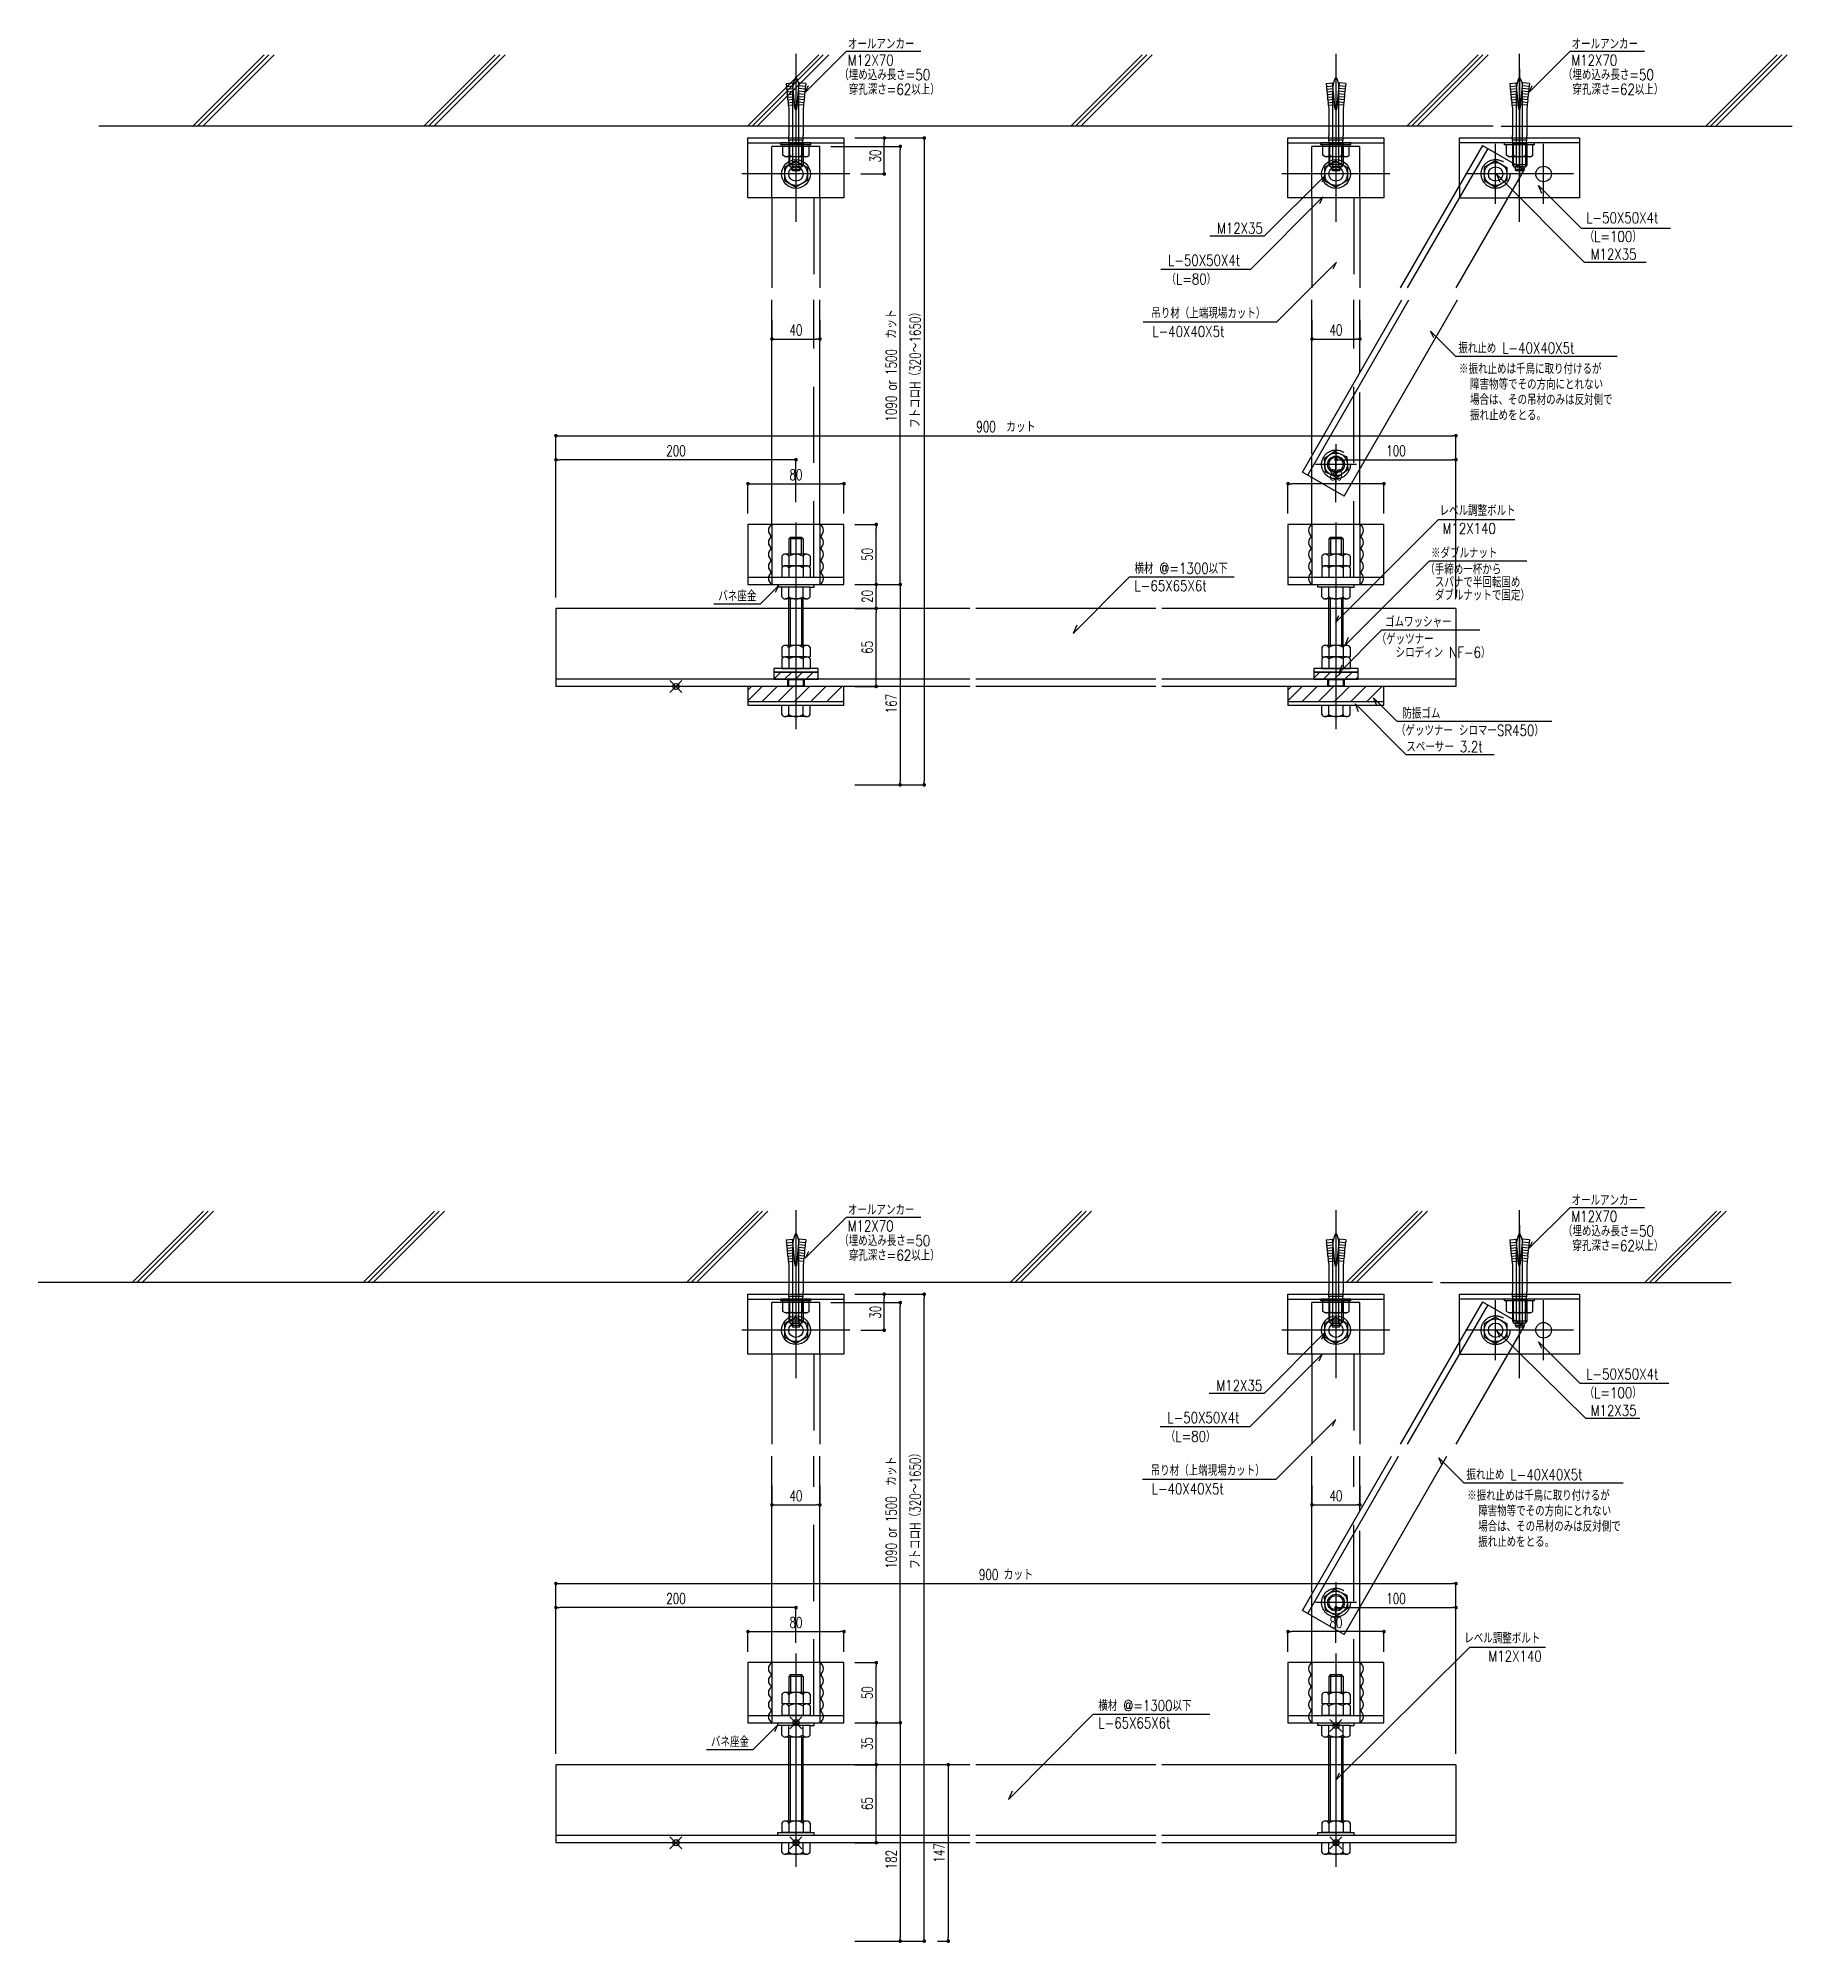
# Model space of a CAD drawing. Extents: x 21 to 47673, y 9 to 26406.
# Drawn here: x 23950 to 25412, y 12290 to 13877 of the extents above; entities that cross this region are included whole.
import ezdxf

# ---------------------------------------------------------------- set-up
doc = ezdxf.new("R2010")
doc.units = 0
doc.header["$LTSCALE"] = 10
doc.header["$PDMODE"] = 35
doc.header["$PDSIZE"] = 5
doc.linetypes.add('HIDDEN', pattern=[9.525, 6.35, -3.175])
for name, color, linetype in [('_別途', 6, 'Continuous'), ('_基準', 1, 'Continuous'), ('_文字', 3, 'Continuous'), ('_製品', 4, 'Continuous'), ('_製品寸法', 9, 'Continuous'), ('OKAMURA', 4, 'Continuous'), ('OKAMURA-HIDDEN', 6, 'Continuous')]:
    doc.layers.add(name, color=color, linetype=linetype)
doc.styles.add('OKAMURA', font='simplex8.shx', dxfattribs={"width": 0.7, "bigfont": 'BIGFONT.shx'})
doc.dimstyles.new('OKAMURA-003', dxfattribs={"dimscale": 3, "dimtxt": 3, "dimasz": 1, "dimexe": 0, "dimexo": 3, "dimgap": 1, "dimtad": 1, "dimdec": 3, "dimdsep": 46, "dimtxsty": 'OKAMURA', "dimblk1": 'DOT', "dimblk2": 'DOT', "dimsah": 1, "dimcen": 0, "dimclrd": 9, "dimclre": 9, "dimclrt": 3, "dimadec": 0, "dimazin": 0, "dimtfac": 1, "dimtdec": 3, "dimtix": 1, "dimtmove": 2, "dimatfit": 3, "dimldrblk": 'NONE', "dimfxl": 0, "dimtolj": 1, "dimarcsym": 0})

# ---------------------------------------------------------------- blocks, each defined once
blk = doc.blocks.new('_DOT')
at = {"color": 0, "linetype": 'ByBlock'}
blk.add_line((-0.5, 0), (-1, 0), dxfattribs=at)
at = {"color": 0, "linetype": 'ByBlock', "const_width": 0.5}
blk.add_lwpolyline([(-0.25, 0, 1), (0.25, 0, 1)], format="xyb", close=True, dxfattribs=at)
blk = doc.blocks.new('P1X_BASE_SS_TREO_DA_01')
at = {"layer": '_別途'}
for p, q in [((137.8, 59.4), (78.4, 0)), ((141.7, 59.4), (82.2, 0)), ((146.2, 59.4), (86.7, 0)), ((330.3, 59.4), (270.9, 0)), ((334.1, 59.4), (274.7, 0)), ((338.6, 59.4), (279.2, 0)), ((599.9, 59.4), (540.4, 0)), ((603.7, 59.4), (544.3, 0)), ((608.2, 59.4), (548.7, 0)), ((869.4, 59.4), (810, 0)), ((873.3, 59.4), (813.8, 0)), ((877.7, 59.4), (818.3, 0)), ((1149.4, 59.4), (1090, 0)), ((1153.3, 59.4), (1093.8, 0)), ((1157.7, 59.4), (1098.3, 0)), ((1398.5, 59.4), (1339, 0)), ((1402.3, 59.4), (1342.9, 0)), ((1406.8, 59.4), (1347.3, 0)), ((1161.9, 0), (0, 0)), ((1168.6, 0), (1410.9, 0))]:
    blk.add_line(p, q, dxfattribs=at)
blk = doc.blocks.new('防振ゴムget')
at = {"layer": '_製品', "color": 6, "ltscale": 2}
for p, q in [((2609.9, 1469.5), (2612.8, 1472.5)), ((2609.9, 1460.6), (2621.8, 1472.5)), ((2621.8, 1460), (2634.3, 1472.5)), ((2635.2, 1460), (2647.7, 1472.5)), ((2648.7, 1460), (2661.2, 1472.5)), ((2662.2, 1460), (2674.7, 1472.5)), ((2675.6, 1460), (2688.1, 1472.5)), ((2689.1, 1460), (2689.9, 1460.7))]:
    blk.add_line(p, q, dxfattribs=at)
at = {"layer": '_製品', "color": 4, "ltscale": 2}
for p, q in [((2689.9, 1472.5), (2609.9, 1472.5)), ((2609.9, 1472.5), (2609.9, 1456.8)), ((2689.9, 1456.8), (2689.9, 1472.5)), ((2609.9, 1460), (2689.9, 1460)), ((2609.9, 1456.8), (2689.9, 1456.8))]:
    blk.add_line(p, q, dxfattribs=at)
blk = doc.blocks.new('防振ﾜｯｼｬget')
at = {"layer": '_製品'}
h = blk.add_hatch(dxfattribs=at)
h.set_pattern_fill('ANSI31', color=6, scale=2, style=0)
h.set_pattern_definition([(45, (1912.757, 1225.844), (-4.49013, 4.49013), [])])
h.paths.add_polyline_path([(2711.2, 1484.5), (2692.7, 1484.5), (2692.7, 1478.5), (2711.2, 1478.5)])
h.paths.add_polyline_path([(2692.7, 1484.5), (2674.2, 1484.5), (2674.2, 1478.5), (2692.7, 1478.5)])
at = {"layer": '_製品', "color": 6}
for p, q in [((2698.7, 1478), (2686.7, 1478)), ((2686.7, 1473), (2698.7, 1473))]:
    blk.add_line(p, q, dxfattribs=at)
at = {"layer": '_製品', "ltscale": 2}
for points in [[(2674.2, 1484.5), (2711.2, 1484.5), (2711.2, 1487.5), (2674.2, 1487.5)], [(2674.2, 1478.5), (2711.2, 1478.5), (2711.2, 1484.5), (2674.2, 1484.5)]]:
    blk.add_lwpolyline(points, close=True, dxfattribs=at)
at = {"layer": '_製品', "color": 6}
for points in [[(2686.7, 1478), (2685.7, 1478), (2685.7, 1473), (2686.7, 1473)], [(2699.7, 1478), (2698.7, 1478), (2698.7, 1473), (2699.7, 1473)]]:
    blk.add_lwpolyline(points, close=True, dxfattribs=at)
blk = doc.blocks.new('P1X_SS_TREO_GOM_DA_NGOAI_1')
at = {"layer": '_基準'}
for p, q in [((-225, 70), (-225, -70)), ((225, 70), (225, -70)), ((378, -70), (378, 70)), ((358, -55), (358, -5)), ((398, -55), (398, -5)), ((423, -30), (333, -30)), ((-225, -320.4), (-225, -492.5)), ((225, -320.4), (225, -492.5))]:
    blk.add_line(p, q, dxfattribs=at)
at = {"layer": '_基準', "ltscale": 0.2}
for p, q in [((-225, 57.5), (-225, -29.5)), ((225, 57.5), (225, -29.5)), ((378, 57.5), (378, -29.5))]:
    blk.add_line(p, q, dxfattribs=at)
at = {"layer": '_基準', "ltscale": 2}
for p, q in [((-180, -30), (-270, -30)), ((270, -30), (180, -30)), ((225, -255), (225, -289)), ((242, -272), (208, -272))]:
    blk.add_line(p, q, dxfattribs=at)
at = {"layer": '_基準'}
blk.add_point((-325, -457), dxfattribs=at)
at = {"layer": '_製品'}
for p, q in [((-224.8, 50.5), (-225.2, 50.5)), ((225.2, 50.5), (224.8, 50.5)), ((378.3, 50.5), (377.8, 50.5)), ((-233.2, 45.4), (-227.8, 45.9)), ((-233.2, 45.4), (-232.9, 42.9)), ((-232.9, 42.9), (-227.5, 43.4)), ((-232.7, 40.6), (-227.3, 41.2)), ((-232.7, 40.6), (-232.5, 38.4)), ((-232.5, 38.4), (-227.1, 38.9)), ((-232.2, 36.1), (-226.9, 36.7)), ((-232.2, 36.1), (-232, 33.9)), ((-232, 33.9), (-226.6, 34.4)), ((-231.8, 31.7), (-226.4, 32.2)), ((-225.6, 24), (-227.8, 45.9)), ((-224.4, 24), (-222.2, 45.9)), ((-218.2, 31.7), (-223.6, 32.2)), ((-218, 33.9), (-223.4, 34.4)), ((-217.8, 36.1), (-223.1, 36.7)), ((-217.5, 38.4), (-222.9, 38.9)), ((-217.3, 40.6), (-222.7, 41.2)), ((-217.1, 42.9), (-222.5, 43.4)), ((-216.8, 45.4), (-222.2, 45.9)), ((-217.8, 36.1), (-218, 33.9)), ((-217.3, 40.6), (-217.5, 38.4)), ((-216.8, 45.4), (-217.1, 42.9)), ((216.8, 45.4), (222.2, 45.9)), ((216.8, 45.4), (217.1, 42.9)), ((217.1, 42.9), (222.5, 43.4)), ((217.3, 40.6), (222.7, 41.2)), ((217.3, 40.6), (217.5, 38.4)), ((217.5, 38.4), (222.9, 38.9)), ((217.8, 36.1), (223.1, 36.7)), ((217.8, 36.1), (218, 33.9)), ((218, 33.9), (223.4, 34.4)), ((218.2, 31.7), (223.6, 32.2)), ((224.4, 24), (222.2, 45.9)), ((225.6, 24), (227.8, 45.9)), ((231.8, 31.7), (226.4, 32.2)), ((232, 33.9), (226.6, 34.4)), ((232.2, 36.1), (226.9, 36.7)), ((232.5, 38.4), (227.1, 38.9)), ((232.7, 40.6), (227.3, 41.2)), ((232.9, 42.9), (227.5, 43.4)), ((233.2, 45.4), (227.8, 45.9)), ((232.2, 36.1), (232, 33.9)), ((232.7, 40.6), (232.5, 38.4)), ((233.2, 45.4), (232.9, 42.9)), ((369.9, 45.4), (375.2, 45.9)), ((369.9, 45.4), (370.1, 42.9)), ((370.1, 42.9), (375.5, 43.4)), ((370.3, 40.6), (375.7, 41.2)), ((370.3, 40.6), (370.5, 38.4)), ((370.5, 38.4), (375.9, 38.9)), ((370.8, 36.1), (376.1, 36.7)), ((370.8, 36.1), (371, 33.9)), ((371, 33.9), (376.4, 34.4)), ((371.2, 31.7), (376.6, 32.2)), ((377.4, 24), (375.2, 45.9)), ((378.6, 24), (380.8, 45.9)), ((384.8, 31.7), (379.4, 32.2)), ((385, 33.9), (379.7, 34.4)), ((385.3, 36.1), (379.9, 36.7)), ((385.5, 38.4), (380.1, 38.9)), ((385.7, 40.6), (380.3, 41.2)), ((385.9, 42.9), (380.6, 43.4)), ((386.2, 45.4), (380.8, 45.9)), ((385.3, 36.1), (385, 33.9)), ((385.7, 40.6), (385.5, 38.4)), ((386.2, 45.4), (385.9, 42.9)), ((-231.8, 31.7), (-231.6, 29.4)), ((-231.6, 29.4), (-226.2, 30)), ((-231.3, 27.2), (-226, 27.7)), ((-231.3, 27.2), (-231, 23.7)), ((-231, 23.7), (-231, 2)), ((-225.6, 24), (-224.4, 24)), ((-218.7, 27.2), (-224, 27.7)), ((-218.4, 29.4), (-223.8, 30)), ((-218.7, 27.2), (-219, 23.7)), ((-219, 23.7), (-219, 2)), ((-218.2, 31.7), (-218.4, 29.4)), ((218.2, 31.7), (218.4, 29.4)), ((218.4, 29.4), (223.8, 30)), ((218.7, 27.2), (224, 27.7)), ((218.7, 27.2), (219, 23.7)), ((219, 23.7), (219, 2)), ((224.4, 24), (225.6, 24)), ((231.3, 27.2), (226, 27.7)), ((231.6, 29.4), (226.2, 30)), ((231.3, 27.2), (231, 23.7)), ((231, 23.7), (231, 2)), ((231.8, 31.7), (231.6, 29.4)), ((371.2, 31.7), (371.4, 29.4)), ((371.4, 29.4), (376.8, 30)), ((371.7, 27.2), (377, 27.7)), ((371.7, 27.2), (372, 23.7)), ((372, 23.7), (372, 2)), ((377.4, 24), (378.6, 24)), ((384.4, 27.2), (379, 27.7)), ((384.6, 29.4), (379.2, 30)), ((384.4, 27.2), (384, 23.7)), ((384, 23.7), (384, 2)), ((384.8, 31.7), (384.6, 29.4)), ((-212.5, -4), (-237.5, -4)), ((-237.5, -5.6), (-237.5, -4)), ((-212.5, -5.6), (-237.5, -5.6)), ((-236, -14.4), (-236, -5.6)), ((-214, -5.6), (-236, -5.6)), ((-234, -15.6), (-236, -14.4)), ((-216, -15.6), (-234, -15.6)), ((-231, -15.6), (-231, -22.5)), ((-230.5, -14.4), (-230.5, -5.6)), ((-219.5, -14.4), (-219.5, -5.6)), ((-219, -15.6), (-219, -22.5)), ((-216, -15.6), (-214, -14.4)), ((-214, -14.4), (-214, -5.6)), ((-212.5, -5.6), (-212.5, -4)), ((237.5, -4), (212.5, -4)), ((212.5, -5.6), (212.5, -4)), ((237.5, -5.6), (212.5, -5.6)), ((214, -14.4), (214, -5.6)), ((236, -5.6), (214, -5.6)), ((216, -15.6), (214, -14.4)), ((234, -15.6), (216, -15.6)), ((219, -15.6), (219, -22.5)), ((219.5, -14.4), (219.5, -5.6)), ((230.5, -14.4), (230.5, -5.6)), ((231, -15.6), (231, -22.5)), ((234, -15.6), (236, -14.4)), ((236, -14.4), (236, -5.6)), ((237.5, -5.6), (237.5, -4)), ((347.1, -6.4), (278.6, -125)), ((351.4, -8.9), (284.4, -125)), ((328, -39.4), (328, 0)), ((328, 0), (428, 0)), ((428, -4), (328, -4)), ((347.1, -6.4), (381.7, -26.4)), ((390.5, -4), (365.5, -4)), ((365.5, -5.6), (365.5, -4)), ((390.5, -5.6), (365.5, -5.6)), ((367, -14.4), (367, -5.6)), ((389, -5.6), (367, -5.6)), ((369, -15.6), (367, -14.4)), ((387, -15.6), (369, -15.6)), ((372, -15.6), (372, -22.5)), ((372.5, -14.4), (372.5, -5.6)), ((383.5, -14.4), (383.5, -5.6)), ((384, -15.6), (384, -22.5)), ((387, -15.6), (389, -14.4)), ((389, -14.4), (389, -5.6)), ((390.5, -5.6), (390.5, -4)), ((428, 0), (428, -50)), ((-225, -19), (-234.5, -24.5)), ((-234.5, -24.5), (-234.5, -35.5)), ((-231, -22.5), (-229.7, -24)), ((-219, -22.5), (-231, -22.5)), ((-229.7, -24), (-220.3, -24)), ((-228.8, -24.5), (-228.8, -25.9)), ((-228.8, -25.9), (-221.2, -25.9)), ((-221.8, -24), (-228.2, -24)), ((-222.4, -27.5), (-227.6, -27.5)), ((-225, -19), (-215.5, -24.5)), ((-221.2, -24.5), (-221.2, -25.9)), ((-219, -22.5), (-220.3, -24)), ((-215.5, -24.5), (-215.5, -35.5)), ((225, -19), (215.5, -24.5)), ((215.5, -24.5), (215.5, -35.5)), ((219, -22.5), (220.3, -24)), ((231, -22.5), (219, -22.5)), ((220.3, -24), (229.7, -24)), ((221.2, -24.5), (221.2, -25.9)), ((221.2, -25.9), (228.8, -25.9)), ((228.2, -24), (221.8, -24)), ((227.6, -27.5), (222.4, -27.5)), ((225, -19), (234.5, -24.5)), ((228.8, -24.5), (228.8, -25.9)), ((231, -22.5), (229.7, -24)), ((234.5, -24.5), (234.5, -35.5)), ((381.7, -26.4), (324.8, -125)), ((358, -19), (348.5, -24.5)), ((348.5, -24.5), (348.5, -35.5)), ((358, -19), (367.5, -24.5)), ((367.5, -24.5), (367.5, -35.5)), ((372, -22.5), (373.3, -24)), ((384, -22.5), (372, -22.5)), ((373.3, -24), (382.8, -24)), ((374.3, -24.5), (374.3, -25.9)), ((374.3, -25.9), (381.8, -25.9)), ((381.3, -24), (374.8, -24)), ((380.7, -27.5), (375.4, -27.5)), ((381.8, -24.5), (381.8, -25.9)), ((384, -22.5), (382.8, -24)), ((-234.5, -35.5), (-225, -41)), ((-215.5, -35.5), (-225, -41)), ((215.5, -35.5), (225, -41)), ((234.5, -35.5), (225, -41)), ((348.5, -35.5), (358, -41)), ((367.5, -35.5), (358, -41)), ((-245, -50), (-245, -125)), ((-205, -50), (-205, -125)), ((205, -50), (205, -125)), ((245, -50), (245, -125)), ((428, -50), (368.1, -50)), ((197.2, -278.4), (280, -135)), ((201.5, -280.9), (285.7, -135)), ((231.8, -298.4), (326.2, -135)), ((224, -261.1), (215.1, -267.3)), ((215.1, -267.3), (216, -278.3)), ((224, -261.1), (234, -265.7)), ((234, -265.7), (234.9, -276.6)), ((231.8, -298.4), (197.2, -278.4)), ((216, -278.3), (226, -282.9)), ((234.9, -276.6), (226, -282.9)), ((-229.5, -332.5), (-231, -334)), ((-229.5, -332.5), (-229.5, -346.8)), ((-229.5, -332.5), (-220.5, -332.5)), ((-220.5, -346.8), (-220.5, -332.5)), ((-219, -334), (-220.5, -332.5)), ((220.5, -332.5), (219, -334)), ((220.5, -332.5), (220.5, -346.8)), ((220.5, -332.5), (229.5, -332.5)), ((229.5, -346.8), (229.5, -332.5)), ((231, -334), (229.5, -332.5)), ((-236.8, -348.5), (-236.8, -356.4)), ((-216.2, -346.8), (-233.9, -346.8)), ((-231, -334), (-231, -346.8)), ((-219, -334), (-231, -334)), ((-230.9, -348.5), (-230.9, -356.4)), ((-219.1, -348.5), (-219.1, -356.4)), ((-219, -334), (-219, -346.8)), ((-213.2, -348.5), (-213.2, -356.4)), ((213.2, -348.5), (213.2, -356.4)), ((233.8, -346.8), (216.1, -346.8)), ((219, -334), (219, -346.8)), ((231, -334), (219, -334)), ((219.1, -348.5), (219.1, -356.4)), ((230.9, -348.5), (230.9, -356.4)), ((231, -334), (231, -346.8)), ((236.8, -348.5), (236.8, -356.4)), ((-236.8, -356.4), (-213.2, -356.4)), ((-236.8, -358.1), (-236.8, -366)), ((-216.2, -356.4), (-233.9, -356.4)), ((-230.9, -358.1), (-230.9, -366)), ((-219.1, -358.1), (-219.1, -366)), ((-213.2, -358.1), (-213.2, -366)), ((213.2, -356.4), (236.8, -356.4)), ((213.2, -358.1), (213.2, -366)), ((233.8, -356.4), (216.1, -356.4)), ((219.1, -358.1), (219.1, -366)), ((230.9, -358.1), (230.9, -366)), ((236.8, -358.1), (236.8, -366)), ((-236.8, -382.3), (-236.8, -374.4)), ((-213.2, -374.4), (-236.8, -374.4)), ((-230.9, -382.3), (-230.9, -374.4)), ((-219.1, -382.3), (-219.1, -374.4)), ((-213.2, -382.3), (-213.2, -374.4)), ((213.2, -382.3), (213.2, -374.4)), ((236.8, -374.4), (213.2, -374.4)), ((219.1, -382.3), (219.1, -374.4)), ((230.9, -382.3), (230.9, -374.4)), ((236.8, -382.3), (236.8, -374.4)), ((-80, -392), (-425, -392)), ((-425, -392), (-425, -457)), ((-216.2, -384), (-233.9, -384)), ((-231, -422.8), (-231, -384)), ((-229.5, -423.8), (-229.5, -384)), ((-220.5, -384), (-220.5, -422.8)), ((-219, -422.8), (-219, -384)), ((75, -392), (-75, -392)), ((325, -392), (80, -392)), ((233.8, -384), (216.1, -384)), ((219, -422.8), (219, -384)), ((220.5, -423.8), (220.5, -384)), ((229.5, -384), (229.5, -422.8)), ((231, -422.8), (231, -384)), ((325, -392), (325, -457)), ((-236.8, -424.5), (-236.8, -432.4)), ((-216.2, -422.8), (-233.9, -422.8)), ((-230.9, -424.5), (-230.9, -432.4)), ((-219.1, -424.5), (-219.1, -432.4)), ((-213.2, -424.5), (-213.2, -432.4)), ((213.2, -424.5), (213.2, -432.4)), ((233.8, -422.8), (216.1, -422.8)), ((219.1, -424.5), (219.1, -432.4)), ((230.9, -424.5), (230.9, -432.4)), ((236.8, -424.5), (236.8, -432.4)), ((-236.8, -432.4), (-213.2, -432.4)), ((-236.8, -434.1), (-236.8, -442)), ((-236.8, -442), (-213.2, -442)), ((-216.2, -432.4), (-233.9, -432.4)), ((-230.9, -434.1), (-230.9, -442)), ((-219.1, -434.1), (-219.1, -442)), ((-213.2, -434.1), (-213.2, -442)), ((213.2, -432.4), (236.8, -432.4)), ((213.2, -434.1), (213.2, -442)), ((213.2, -442), (236.8, -442)), ((233.8, -432.4), (216.1, -432.4)), ((219.1, -434.1), (219.1, -442)), ((230.9, -434.1), (230.9, -442)), ((236.8, -434.1), (236.8, -442)), ((-80, -451), (-425, -451)), ((-80, -457), (-425, -457)), ((75, -451), (-75, -451)), ((75, -457), (-75, -457)), ((325, -451), (80, -451)), ((325, -457), (80, -457)), ((-236.8, -480.4), (-236.8, -472.5)), ((-230.9, -480.4), (-230.9, -472.5)), ((-219.1, -480.4), (-219.1, -472.5)), ((-213.2, -480.4), (-213.2, -472.5)), ((213.2, -480.4), (213.2, -472.5)), ((219.1, -480.4), (219.1, -472.5)), ((230.9, -480.4), (230.9, -472.5)), ((236.8, -480.4), (236.8, -472.5)), ((-216.2, -482.1), (-233.9, -482.1)), ((233.8, -482.1), (216.1, -482.1))]:
    blk.add_line(p, q, dxfattribs=at)
at = {"layer": '_製品', "color": 6, "linetype": 'HIDDEN'}
for p, q in [((-227.5, -24), (-227.5, 42.3)), ((-222.5, -24), (-222.5, 42.3)), ((222.5, -24), (222.5, 42.3)), ((227.5, -24), (227.5, 42.3)), ((375.5, -24), (375.5, 42.3)), ((380.5, -24), (380.5, 42.3)), ((-231, -1.5), (-231, 2)), ((-219, -1.5), (-219, 2)), ((219, -1.5), (219, 2)), ((231, -1.5), (231, 2)), ((372, -1.5), (372, 2)), ((384, -1.5), (384, 2)), ((-230.3, -4), (-231, -1.5)), ((-231, -1.5), (-219, -1.5)), ((-230.3, -4), (-231, -4.4)), ((-231, -4.4), (-231, -15.6)), ((-231, -4.4), (-219, -4.4)), ((-219.7, -4), (-230.3, -4)), ((-230.1, -4.4), (-230.3, -4)), ((-230.1, -15.6), (-230.1, -4.4)), ((-230.1, -23.6), (-230.1, -15.6)), ((-220, -4.4), (-219.7, -4)), ((-220, -15.6), (-220, -4.4)), ((-220, -23.6), (-220, -15.6)), ((-219.7, -4), (-219, -1.5)), ((-219.7, -4), (-219, -4.4)), ((-219, -4.4), (-219, -15.6)), ((219.7, -4), (219, -1.5)), ((219, -1.5), (231, -1.5)), ((219.7, -4), (219, -4.4)), ((219, -4.4), (219, -15.6)), ((219, -4.4), (231, -4.4)), ((230.3, -4), (219.7, -4)), ((219.9, -4.4), (219.7, -4)), ((219.9, -15.6), (219.9, -4.4)), ((219.9, -23.6), (219.9, -15.6)), ((230, -4.4), (230.3, -4)), ((230, -15.6), (230, -4.4)), ((230, -23.6), (230, -15.6)), ((230.3, -4), (231, -1.5)), ((230.3, -4), (231, -4.4)), ((231, -4.4), (231, -15.6)), ((372.7, -4), (372, -1.5)), ((372, -1.5), (384, -1.5)), ((372.7, -4), (372, -4.4)), ((372, -4.4), (372, -15.6)), ((372, -4.4), (384, -4.4)), ((383.4, -4), (372.7, -4)), ((373, -4.4), (372.7, -4)), ((373, -15.6), (373, -4.4)), ((373, -23.6), (373, -15.6)), ((383.1, -4.4), (383.4, -4)), ((383.1, -15.6), (383.1, -4.4)), ((383.1, -23.6), (383.1, -15.6)), ((383.4, -4), (384, -1.5)), ((383.4, -4), (384, -4.4)), ((384, -4.4), (384, -15.6)), ((328, -39.4), (328, -50)), ((-210, -50), (-210, -125)), ((240, -50), (240, -125)), ((328, -50), (368.1, -50)), ((-210, -366), (-210, -135)), ((240, -366), (240, -135)), ((245, -275.6), (245, -195.6)), ((205, -283), (205, -264.8))]:
    blk.add_line(p, q, dxfattribs=at)
at = {"layer": '_製品', "ltscale": 2}
for p, q in [((-265, 0), (-185, 0)), ((-265, -50), (-265, 0)), ((-185, 0), (-185, -50)), ((185, 0), (265, 0)), ((185, -50), (185, 0)), ((265, 0), (265, -50)), ((-265, -4), (-185, -4)), ((185, -4), (265, -4)), ((-185, -50), (-265, -50)), ((265, -50), (185, -50)), ((-245, -322), (-245, -135)), ((-205, -322), (-205, -135)), ((205, -263.5), (205, -135)), ((245, -195.6), (245, -135)), ((205, -322), (205, -283)), ((245, -322), (245, -275.6)), ((-265, -322), (-265, -372)), ((-185, -322), (-265, -322)), ((-185, -372), (-185, -322)), ((185, -322), (185, -372)), ((265, -322), (185, -322)), ((265, -372), (265, -322)), ((-265, -366), (-185, -366)), ((-265, -372), (-185, -372)), ((-240.1, -372), (-209.9, -372)), ((-240.1, -374.4), (-240.1, -372)), ((-236.8, -374.4), (-240.1, -374.4)), ((-213.2, -374.4), (-209.9, -374.4)), ((-209.9, -374.4), (-209.9, -372)), ((185, -366), (265, -366)), ((185, -372), (265, -372)), ((209.9, -372), (240.1, -372)), ((209.9, -374.4), (209.9, -372)), ((213.2, -374.4), (209.9, -374.4)), ((236.8, -374.4), (240.1, -374.4)), ((240.1, -374.4), (240.1, -372))]:
    blk.add_line(p, q, dxfattribs=at)
at = {"layer": '_製品'}
for centre, radius in [((-225, -30), 9.5), ((-225, -30), 6), ((225, -30), 9.5), ((225, -30), 6), ((358, -30), 9.5), ((358, -30), 6), ((398, -30), 6.5), ((225, -272), 9.5), ((225, -272), 6)]:
    blk.add_circle(centre, radius, dxfattribs=at)
at = {"layer": '_製品', "color": 6, "linetype": 'HIDDEN'}
for centre in [(358, -30), (225, -272)]:
    blk.add_circle(centre, 12, dxfattribs=at)
at = {"layer": '_製品', "ltscale": 2}
blk.add_circle((225, -272), 7, dxfattribs=at)
at = {"layer": '_製品'}
for centre, radius, start, end in [((-211.5, 42.3), 16, 149.2465, 178.0085), ((-238.5, 42.3), 16, 1.9915, 30.7535), ((238.5, 42.3), 16, 149.2465, 178.0085), ((211.5, 42.3), 16, 1.9915, 30.7535), ((391.5, 42.3), 16, 149.2465, 178.0085), ((364.5, 42.3), 16, 1.9915, 30.7535), ((-235.6, 41.5), 3, 343.695, 27.7436), ((-235.1, 37), 3, 343.695, 27.7436), ((-234.7, 32.5), 3, 343.695, 27.7436), ((-215.3, 32.5), 3, 152.2564, 196.305), ((-214.9, 37), 3, 152.2564, 196.305), ((-214.4, 41.5), 3, 152.2564, 196.305), ((214.4, 41.5), 3, 343.695, 27.7436), ((214.9, 37), 3, 343.695, 27.7436), ((215.3, 32.5), 3, 343.695, 27.7436), ((234.7, 32.5), 3, 152.2564, 196.305), ((235.1, 37), 3, 152.2564, 196.305), ((235.6, 41.5), 3, 152.2564, 196.305), ((367.4, 41.5), 3, 343.695, 27.7436), ((367.9, 37), 3, 343.695, 27.7436), ((368.3, 32.5), 3, 343.695, 27.7436), ((387.7, 32.5), 3, 152.2564, 196.305), ((388.1, 37), 3, 152.2564, 196.305), ((388.6, 41.5), 3, 152.2564, 196.305), ((-234.2, 28), 3, 343.695, 27.7436), ((-215.8, 28), 3, 152.2564, 196.305), ((215.8, 28), 3, 343.695, 27.7436), ((234.2, 28), 3, 152.2564, 196.305), ((368.8, 28), 3, 343.695, 27.7436), ((387.2, 28), 3, 152.2564, 196.305), ((-233.2, -11.7), 3.88, 270.0357, 315.0441), ((-225, -1.8), 13.8, 246.5734, 293.4266), ((-216.8, -11.7), 3.88, 224.9559, 269.9643), ((216.8, -11.7), 3.88, 270.0357, 315.0441), ((225, -1.8), 13.8, 246.5734, 293.4266), ((233.2, -11.7), 3.88, 224.9559, 269.9643), ((369.8, -11.7), 3.88, 270.0357, 315.0441), ((378, -1.8), 13.8, 246.5734, 293.4266), ((386.2, -11.7), 3.88, 224.9559, 269.9643), ((-228.2, -24.5), 0.5, 90, 180), ((-225, -24.5), 4, 200.3641, 228.5904), ((-225, -24.5), 4, 311.4096, 339.6359), ((-221.8, -24.5), 0.5, 0, 90), ((221.8, -24.5), 0.5, 90, 180), ((225, -24.5), 4, 200.3641, 228.5904), ((225, -24.5), 4, 311.4096, 339.6359), ((228.2, -24.5), 0.5, 0, 90), ((374.8, -24.5), 0.5, 90, 180), ((378, -24.5), 4, 200.3641, 228.5904), ((378, -24.5), 4, 311.4096, 339.6359), ((381.3, -24.5), 0.5, 0, 90), ((-233.9, -350.2), 3.4, 29.8172, 149.8269), ((-225, -357.8), 11, 57.7935, 122.2065), ((-216.2, -350.2), 3.4, 29.9951, 150.0048), ((216.1, -350.2), 3.4, 29.8172, 149.8269), ((225, -357.8), 11, 57.7935, 122.2065), ((233.8, -350.2), 3.4, 29.9951, 150.0048), ((-233.9, -359.8), 3.4, 29.8172, 149.8269), ((-225, -367.4), 11, 57.7935, 122.2065), ((-216.2, -359.8), 3.4, 29.9951, 150.0048), ((216.1, -359.8), 3.4, 29.8172, 149.8269), ((225, -367.4), 11, 57.7935, 122.2065), ((233.8, -359.8), 3.4, 29.9951, 150.0048), ((-233.9, -380.6), 3.4, 210.1731, 330.1828), ((-225, -373), 11, 237.7935, 302.2065), ((-216.2, -380.6), 3.4, 209.9952, 330.0049), ((216.1, -380.6), 3.4, 210.1731, 330.1828), ((225, -373), 11, 237.7935, 302.2065), ((233.8, -380.6), 3.4, 209.9952, 330.0049), ((-233.9, -426.2), 3.4, 29.8172, 149.8269), ((-225, -433.8), 11, 57.7935, 122.2065), ((-216.2, -426.2), 3.4, 29.9951, 150.0048), ((216.1, -426.2), 3.4, 29.8172, 149.8269), ((225, -433.8), 11, 57.7935, 122.2065), ((233.8, -426.2), 3.4, 29.9951, 150.0048), ((-233.9, -435.8), 3.4, 29.8172, 149.8269), ((-225, -443.4), 11, 57.7935, 122.2065), ((-216.2, -435.8), 3.4, 29.9951, 150.0048), ((216.1, -435.8), 3.4, 29.8172, 149.8269), ((225, -443.4), 11, 57.7935, 122.2065), ((233.8, -435.8), 3.4, 29.9951, 150.0048), ((-233.9, -478.7), 3.4, 210.1731, 330.1828), ((-225, -471.1), 11, 237.7935, 302.2065), ((-216.2, -478.7), 3.4, 209.9952, 330.0049), ((216.1, -478.7), 3.4, 210.1731, 330.1828), ((225, -471.1), 11, 237.7935, 302.2065), ((233.8, -478.7), 3.4, 209.9952, 330.0049)]:
    blk.add_arc(centre, radius, start, end, dxfattribs=at)
at = {"layer": '_製品', "ltscale": 0.2}
for centre, start, end in [((-211.5, 42.3), 178.0085, 180), ((-238.5, 42.3), 0, 1.9915), ((238.5, 42.3), 178.0085, 180), ((211.5, 42.3), 0, 1.9915), ((391.5, 42.3), 178.0085, 180), ((364.5, 42.3), 0, 1.9915)]:
    blk.add_arc(centre, 16, start, end, dxfattribs=at)
at = {"layer": '_製品寸法', "color": 9}
for p, q in [((-245, -151.5), (-245, -167.5)), ((-205, -151.5), (-205, -167.5)), ((205, -151.5), (205, -167.5)), ((245, -151.5), (245, -167.5)), ((-176, -457), (-158.1, -457))]:
    blk.add_line(p, q, dxfattribs=at)
at = {"layer": 'OKAMURA'}
blk.add_line((-315.2, -451), (-334.8, -451), dxfattribs=at)
at = {"layer": 'OKAMURA-HIDDEN'}
for p, q in [((-245, -50), (-245, -7)), ((-205, -7), (-245, -7)), ((-205, -50), (-205, -7)), ((205, -50), (205, -7)), ((245, -7), (205, -7)), ((245, -50), (245, -7)), ((-245, -322), (-245, -372)), ((-205, -322), (-205, -372)), ((205, -322), (205, -372)), ((245, -322), (245, -372))]:
    blk.add_line(p, q, dxfattribs=at)
for centre in [(-225, -30), (225, -30)]:
    blk.add_circle(centre, 12, dxfattribs=at)
for centre, start, end in [((-242.3, -327), 118.0725, 241.9275), ((-242.3, -337), 118.0725, 241.9275), ((-207.7, -327), 298.0725, 61.9275), ((-207.7, -337), 298.0725, 61.9275), ((207.7, -327), 118.0725, 241.9275), ((207.7, -337), 118.0725, 241.9275), ((242.3, -327), 298.0725, 61.9275), ((242.3, -337), 298.0725, 61.9275), ((-242.3, -347), 118.0725, 241.9275), ((-207.7, -347), 298.0725, 61.9275), ((207.7, -347), 118.0725, 241.9275), ((242.3, -347), 298.0725, 61.9275), ((-242.3, -357), 118.0725, 241.9275), ((-242.3, -367), 118.0725, 241.9275), ((-207.7, -357), 298.0725, 61.9275), ((-207.7, -367), 298.0725, 61.9275), ((207.7, -357), 118.0725, 241.9275), ((207.7, -367), 118.0725, 241.9275), ((242.3, -357), 298.0725, 61.9275), ((242.3, -367), 298.0725, 61.9275)]:
    blk.add_arc(centre, 5.67, start, end, dxfattribs=at)
at = {"layer": '_製品'}
for name, p in [('防振ﾜｯｼｬget', (-2917.7, -1929.5)), ('防振ﾜｯｼｬget', (-2467.7, -1929.5)), ('防振ゴムget', (-2874.9, -1929.5)), ('防振ゴムget', (-2424.9, -1929.5))]:
    blk.add_blockref(name, p, dxfattribs=at)
blk = doc.blocks.new('*U2780')
at = {"layer": '_基準'}
blk.add_point((0, 0), dxfattribs=at)
at = {"layer": '_文字', "color": 9}
for p, q in [((107.7, 495), (142, 529.3)), ((142, 529.3), (204, 529.3)), ((710.8, 495), (745.1, 529.3)), ((745.1, 529.3), (807, 529.3)), ((110.3, 500.5), (107.7, 495)), ((713.3, 500.5), (710.8, 495)), ((541.2, 426), (490.1, 375.2)), ((538.6, 420.5), (541.2, 426)), ((539.1, 407.9), (478.8, 347.4)), ((536.5, 402.3), (539.1, 407.9)), ((490.1, 375.2), (444.9, 375.2)), ((550.3, 353.4), (500.4, 303.5)), ((547.7, 347.9), (550.3, 353.4)), ((478.8, 347.4), (404.1, 347.4)), ((500.4, 303.5), (389.4, 303.5)), ((631.4, 290.5), (628.8, 296)), ((628.8, 296), (649.7, 275.2)), ((649.7, 275.2), (784.3, 275.2)), ((549.6, 53.2), (635.4, 139.2)), ((635.4, 139.2), (698.9, 139.2)), ((557.5, 34.2), (627.9, 104.7)), ((627.9, 104.7), (709.1, 104.7)), ((85.6, 84), (70.1, 68.6)), ((83, 78.5), (85.6, 84)), ((330.9, 44.1), (377.8, 91.3)), ((377.8, 91.3), (465.2, 91.3)), ((70.1, 68.6), (31.6, 68.6)), ((334.1, 51.1), (330.9, 44.1)), ((552.2, 58.8), (549.6, 53.2)), ((552.3, 11.2), (588.3, 47.3)), ((560.2, 40.8), (557.5, 34.2)), ((588.3, 47.3), (670, 47.3)), ((555, 17.8), (552.3, 11.2)), ((568.9, -21.2), (566.2, -14.6)), ((566.2, -14.6), (608.3, -56.7)), ((584, -16), (581.3, -9.6)), ((581.3, -9.6), (600.6, -28.9)), ((600.6, -28.9), (730, -28.9)), ((608.3, -56.7), (681.8, -56.7))]:
    blk.add_line(p, q, dxfattribs=at)
for points in [[(686.8, 419.8), (684.1, 426.5), (756.8, 353.6), (808.6, 353.6)], [(721.5, 410.7), (718.8, 417.4), (754.4, 381.8), (828.8, 381.8)]]:
    blk.add_lwpolyline(points, dxfattribs=at)
at = {"layer": '_製品寸法', "color": 9}
for p, q in [((129, 450), (186.9, 450)), ((149, 457), (173.6, 457)), ((149, 457), (206.9, 457)), ((173.6, 430), (173.6, 454)), ((186.9, 88), (186.9, 447)), ((206.9, 454), (206.9, -79)), ((154, 427), (173.6, 427)), ((80, 305.5), (80, 289.5)), ((120, 305.5), (120, 289.5)), ((530, 305.5), (530, 289.5)), ((570, 305.5), (570, 289.5)), ((83, 289.5), (117, 289.5)), ((533, 289.5), (567, 289.5)), ((-100, 74), (-100, 208.9)), ((-97, 208.9), (647, 208.9)), ((650, 74), (650, 208.9)), ((-100, 74), (-100, 188.9)), ((97, 188.9), (-97, 188.9)), ((100, 153.6), (100, 188.9)), ((550, 153.6), (550, 188.9)), ((553, 188.9), (647, 188.9)), ((650, 74), (650, 188.9)), ((60, 144), (60, 168.9)), ((63, 168.9), (137, 168.9)), ((140, 144), (140, 168.9)), ((510, 144), (510, 168.9)), ((510, 144), (510, 168.9)), ((587, 168.9), (513, 168.9)), ((587, 168.9), (513, 168.9)), ((590, 144), (590, 168.9)), ((590, 144), (590, 168.9)), ((149, 135), (166.9, 135)), ((166.9, 88), (166.9, 132)), ((149, 85), (186.9, 85)), ((149, 85), (166.9, 85)), ((149, 85), (166.9, 85)), ((149, 85), (186.9, 85)), ((166.9, 68), (166.9, 82)), ((186.9, 82), (186.9, -79)), ((149, 65), (166.9, 65)), ((149, 65), (166.9, 65)), ((166.9, 3), (166.9, 62)), ((149, 0), (166.9, 0)), ((149, -82), (186.9, -82)), ((149, -82), (206.9, -82))]:
    blk.add_line(p, q, dxfattribs=at)
at = {"layer": 'OKAMURA'}
blk.add_line((9.8, 6), (-9.8, 6), dxfattribs=at)
for name, p in [('P1X_BASE_SS_TREO_DA_01', (-480.9, 466.9)), ('P1X_SS_TREO_GOM_DA_NGOAI_1', (325, 457))]:
    blk.add_blockref(name, p)
at = {"layer": '_製品寸法', "color": 9, "xscale": 3, "yscale": 3, "zscale": 3}
for p, rotation in [((173.6, 457), 90), ((186.9, 450), 90), ((206.9, 457), 90), ((173.6, 427), 270), ((80, 289.5), 180), ((530, 289.5), 180), ((-100, 208.9), 180), ((-100, 188.9), 180), ((550, 188.9), 180), ((60, 168.9), 180), ((510, 168.9), 180), ((510, 168.9), 180), ((166.9, 135), 90), ((166.9, 85), 270), ((166.9, 85), 90), ((186.9, 85), 270), ((186.9, 85), 90), ((166.9, 65), 270), ((166.9, 65), 90), ((166.9, 0), 270), ((186.9, -82), 270), ((206.9, -82), 270)]:
    blk.add_blockref('_DOT', p, dxfattribs=dict(at, rotation=rotation))
for p in [(120, 289.5), (570, 289.5), (650, 208.9), (100, 188.9), (650, 188.9), (140, 168.9), (590, 168.9), (590, 168.9)]:
    blk.add_blockref('_DOT', p, dxfattribs=at)
at = {"layer": '_文字', "style": 'OKAMURA', "width": 0.8}
for s, p in [('オールアンカー', (143.3, 530.9)), ('オールアンカー', (746.3, 530.9)), ('M12X70', (143.1, 517.3)), ('M12X70', (746.1, 517.3)), ('（埋め込み長さ=50', (136.1, 505.2)), ('（埋め込み長さ=50', (739.1, 505.2)), ('\u3000穿孔深さ=62以上）', (136.1, 493)), ('\u3000穿孔深さ=62以上）', (739.1, 493)), ('M12X35', (450.8, 377.3)), ('L-50X50X4t', (758.5, 386)), ('（L=100）', (757.2, 370.4)), ('L-50X50X4t', (410, 350.5)), ('M12X35', (762.2, 355.7)), ('（L=80）', (408.7, 334.9)), ('吊り材（上端現場カット）', (396.1, 306.6)), ('L-40X40X5t', (396.9, 291.2)), ('振れ止め L-40X40X5t', (651.9, 277.5)), ('※振れ止めは千鳥に取り付けるが', (652.5, 260.2)), ('障害物等でその方向にとれない', (661.7, 247.3)), ('場合は、その吊材のみは反対側で', (661.7, 234.5)), ('振れ止めをとる。', (661.7, 221.6)), ('レベル調整ボルト', (636.3, 142.1)), ('M12X140', (638.8, 127.1)), ('※ダブルナット', (629.2, 106.8)), ('横材 @=1300以下', (382.1, 93.9)), ('（手締め一杯から', (624.4, 93.2)), ('バネ座金', (35.3, 70.9)), ('L-65X65X6t ', (382.1, 79.4)), ('ダブルナットで固定）', (632.4, 71.6)), ('スパナで半回転固め', (632.4, 82.4)), ('ゴムワッシャー', (590.9, 49.4)), ('（ゲッツナー', (583.9, 35.1)), ('シロディン NF-6）', (599.7, 23.9)), ('（ゲッツナー シロマーSR450）', (600, -41.1)), ('防振ゴム', (605.3, -26.9)), ('スペーサー 3.2t', (608.6, -54.7))]:
    blk.add_text(s, height=9, dxfattribs=at).set_placement(p)
at = {"layer": '_製品寸法', "color": 3, "char_height": 9, "attachment_point": 5, "rotation": 90, "style": 'OKAMURA'}
for s, insert in [('\\A1;30', (166.1, 442)), ('\\A1;1090 or 1500  カット', (179.4, 267.5)), ('\\A1;フトコロH（320～1650）', (199.4, 265.8)), ('\\A1;50', (159.4, 110)), ('\\A1;20', (159.4, 75)), ('\\A1;65', (159.4, 32.5)), ('\\A1;167', (179.4, -14.3))]:
    blk.add_mtext(s, dxfattribs=dict(at, insert=insert))
at = {"layer": '_製品寸法', "color": 3, "char_height": 9, "attachment_point": 5, "style": 'OKAMURA'}
for s, insert in [('\\A1;40', (100, 297)), ('\\A1;40', (550, 297)), ('\\A1;900  カット', (275, 216.4)), ('\\A1;200', (0, 196.4)), ('\\A1;100', (600, 196.4)), ('\\A1;80', (100, 176.4)), ('\\A1;80', (550, 176.4)), ('\\A1;80', (550, 176.4))]:
    blk.add_mtext(s, dxfattribs=dict(at, insert=insert))
blk = doc.blocks.new('*D2799')
at = {"layer": '_製品寸法', "color": 9, "lineweight": -2, "transparency": 16777216}
for p, q in [((129, 450), (186.9, 450)), ((186.9, 103), (186.9, 447)), ((149, 100), (186.9, 100))]:
    blk.add_line(p, q, dxfattribs=at)
at = {"layer": 'Defpoints', "color": 0, "transparency": 16777216}
for p in [(120, 450), (186.9, 450), (140, 100)]:
    blk.add_point(p, dxfattribs=at)
at = {"layer": '_製品寸法', "color": 9, "lineweight": -2, "transparency": 16777216, "xscale": 3, "yscale": 3, "zscale": 3}
for p, rotation in [((186.9, 450), 90), ((186.9, 100), 270)]:
    blk.add_blockref('_DOT', p, dxfattribs=dict(at, rotation=rotation))
at = {"layer": '_製品寸法', "color": 3, "transparency": 16777216, "insert": (179.4, 275), "char_height": 9, "attachment_point": 5, "rotation": 90, "style": 'OKAMURA'}
blk.add_mtext('\\A1;1090 or 1500  カット', dxfattribs=at)
blk = doc.blocks.new('_None')
blk = doc.blocks.new('*D2800')
at = {"layer": '_製品寸法', "color": 9, "lineweight": -2, "transparency": 16777216}
for p, q in [((550, 166.6), (550, 195.9)), ((553, 195.9), (647, 195.9)), ((650, 74), (650, 195.9))]:
    blk.add_line(p, q, dxfattribs=at)
at = {"layer": 'Defpoints', "color": 0, "transparency": 16777216}
for p in [(650, 195.9), (550, 157.6), (650, 65)]:
    blk.add_point(p, dxfattribs=at)
at = {"layer": '_製品寸法', "color": 9, "lineweight": -2, "transparency": 16777216, "xscale": 3, "yscale": 3, "zscale": 3, "rotation": 180}
blk.add_blockref('_DOT', (550, 195.9), dxfattribs=at)
at = {"layer": '_製品寸法', "color": 9, "lineweight": -2, "transparency": 16777216, "xscale": 3, "yscale": 3, "zscale": 3}
blk.add_blockref('_DOT', (650, 195.9), dxfattribs=at)
at = {"layer": '_製品寸法', "color": 3, "transparency": 16777216, "insert": (600, 203.4), "char_height": 9, "attachment_point": 5, "style": 'OKAMURA'}
blk.add_mtext('\\A1;100', dxfattribs=at)
blk = doc.blocks.new('*D2801')
at = {"layer": '_製品寸法', "color": 9, "lineweight": -2, "transparency": 16777216}
for p, q in [((-100, 74), (-100, 215.9)), ((-97, 215.9), (647, 215.9)), ((650, 74), (650, 215.9))]:
    blk.add_line(p, q, dxfattribs=at)
at = {"layer": 'Defpoints', "color": 0, "transparency": 16777216}
for p in [(650, 215.9), (-100, 65), (650, 65)]:
    blk.add_point(p, dxfattribs=at)
at = {"layer": '_製品寸法', "color": 9, "lineweight": -2, "transparency": 16777216, "xscale": 3, "yscale": 3, "zscale": 3, "rotation": 180}
blk.add_blockref('_DOT', (-100, 215.9), dxfattribs=at)
at = {"layer": '_製品寸法', "color": 9, "lineweight": -2, "transparency": 16777216, "xscale": 3, "yscale": 3, "zscale": 3}
blk.add_blockref('_DOT', (650, 215.9), dxfattribs=at)
at = {"layer": '_製品寸法', "color": 3, "transparency": 16777216, "insert": (275, 223.4), "char_height": 9, "attachment_point": 5, "style": 'OKAMURA'}
blk.add_mtext('\\A1;900 カット', dxfattribs=at)
blk = doc.blocks.new('*D2802')
at = {"layer": '_製品寸法', "color": 9, "lineweight": -2, "transparency": 16777216}
for p, q in [((149, 100), (166.9, 100)), ((166.9, 68), (166.9, 97)), ((149, 65), (166.9, 65))]:
    blk.add_line(p, q, dxfattribs=at)
at = {"layer": 'Defpoints', "color": 0, "transparency": 16777216}
for p in [(140, 100), (166.9, 100), (140, 65)]:
    blk.add_point(p, dxfattribs=at)
at = {"layer": '_製品寸法', "color": 9, "lineweight": -2, "transparency": 16777216, "xscale": 3, "yscale": 3, "zscale": 3}
for p, rotation in [((166.9, 100), 90), ((166.9, 65), 270)]:
    blk.add_blockref('_DOT', p, dxfattribs=dict(at, rotation=rotation))
at = {"layer": '_製品寸法', "color": 3, "transparency": 16777216, "insert": (159.4, 82.5), "char_height": 9, "attachment_point": 5, "rotation": 90, "style": 'OKAMURA'}
blk.add_mtext('\\A1;35', dxfattribs=at)
blk = doc.blocks.new('*D2803')
at = {"layer": '_製品寸法', "color": 9, "lineweight": -2, "transparency": 16777216}
for p, q in [((-100, 74), (-100, 195.9)), ((97, 195.9), (-97, 195.9)), ((100, 166.6), (100, 195.9))]:
    blk.add_line(p, q, dxfattribs=at)
at = {"layer": 'Defpoints', "color": 0, "transparency": 16777216}
for p in [(-100, 195.9), (100, 157.6), (-100, 65)]:
    blk.add_point(p, dxfattribs=at)
at = {"layer": '_製品寸法', "color": 9, "lineweight": -2, "transparency": 16777216, "xscale": 3, "yscale": 3, "zscale": 3, "rotation": 180}
blk.add_blockref('_DOT', (-100, 195.9), dxfattribs=at)
at = {"layer": '_製品寸法', "color": 9, "lineweight": -2, "transparency": 16777216, "xscale": 3, "yscale": 3, "zscale": 3}
blk.add_blockref('_DOT', (100, 195.9), dxfattribs=at)
at = {"layer": '_製品寸法', "color": 3, "transparency": 16777216, "insert": (0, 203.4), "char_height": 9, "attachment_point": 5, "style": 'OKAMURA'}
blk.add_mtext('\\A1;200', dxfattribs=at)
blk = doc.blocks.new('*D2804')
at = {"layer": '_製品寸法', "color": 9, "lineweight": -2, "transparency": 16777216}
for p, q in [((149, 65), (166.9, 65)), ((166.9, 3), (166.9, 62)), ((149, 0), (166.9, 0))]:
    blk.add_line(p, q, dxfattribs=at)
at = {"layer": 'Defpoints', "color": 0, "transparency": 16777216}
for p in [(140, 65), (166.9, 65), (140, 0)]:
    blk.add_point(p, dxfattribs=at)
at = {"layer": '_製品寸法', "color": 9, "lineweight": -2, "transparency": 16777216, "xscale": 3, "yscale": 3, "zscale": 3}
for p, rotation in [((166.9, 65), 90), ((166.9, 0), 270)]:
    blk.add_blockref('_DOT', p, dxfattribs=dict(at, rotation=rotation))
at = {"layer": '_製品寸法', "color": 3, "transparency": 16777216, "insert": (159.4, 32.5), "char_height": 9, "attachment_point": 5, "rotation": 90, "style": 'OKAMURA'}
blk.add_mtext('\\A1;65', dxfattribs=at)
blk = doc.blocks.new('*D2805')
at = {"layer": '_製品寸法', "color": 9, "lineweight": -2, "transparency": 16777216}
for p, q in [((60, 159), (60, 175.9)), ((63, 175.9), (137, 175.9)), ((140, 159), (140, 175.9))]:
    blk.add_line(p, q, dxfattribs=at)
at = {"layer": 'Defpoints', "color": 0, "transparency": 16777216}
for p in [(140, 175.9), (60, 150), (140, 150)]:
    blk.add_point(p, dxfattribs=at)
at = {"layer": '_製品寸法', "color": 9, "lineweight": -2, "transparency": 16777216, "xscale": 3, "yscale": 3, "zscale": 3, "rotation": 180}
blk.add_blockref('_DOT', (60, 175.9), dxfattribs=at)
at = {"layer": '_製品寸法', "color": 9, "lineweight": -2, "transparency": 16777216, "xscale": 3, "yscale": 3, "zscale": 3}
blk.add_blockref('_DOT', (140, 175.9), dxfattribs=at)
at = {"layer": '_製品寸法', "color": 3, "transparency": 16777216, "insert": (100, 183.4), "char_height": 9, "attachment_point": 5, "style": 'OKAMURA'}
blk.add_mtext('\\A1;80', dxfattribs=at)
blk = doc.blocks.new('*D2806')
at = {"layer": '_製品寸法', "color": 9, "lineweight": -2, "transparency": 16777216}
for p, q in [((149, 150), (166.9, 150)), ((166.9, 103), (166.9, 147)), ((149, 100), (166.9, 100))]:
    blk.add_line(p, q, dxfattribs=at)
at = {"layer": 'Defpoints', "color": 0, "transparency": 16777216}
for p in [(140, 150), (166.9, 150), (140, 100)]:
    blk.add_point(p, dxfattribs=at)
at = {"layer": '_製品寸法', "color": 9, "lineweight": -2, "transparency": 16777216, "xscale": 3, "yscale": 3, "zscale": 3}
for p, rotation in [((166.9, 150), 90), ((166.9, 100), 270)]:
    blk.add_blockref('_DOT', p, dxfattribs=dict(at, rotation=rotation))
at = {"layer": '_製品寸法', "color": 3, "transparency": 16777216, "insert": (159.4, 125), "char_height": 9, "attachment_point": 5, "rotation": 90, "style": 'OKAMURA'}
blk.add_mtext('\\A1;50', dxfattribs=at)
blk = doc.blocks.new('*D2807')
at = {"layer": '_製品寸法', "color": 9, "lineweight": -2, "transparency": 16777216}
for p, q in [((80, 297.5), (80, 281.5)), ((120, 297.5), (120, 281.5)), ((83, 281.5), (117, 281.5))]:
    blk.add_line(p, q, dxfattribs=at)
at = {"layer": 'Defpoints', "color": 0, "transparency": 16777216}
for p in [(80, 306.5), (120, 306.5), (120, 281.5)]:
    blk.add_point(p, dxfattribs=at)
at = {"layer": '_製品寸法', "color": 9, "lineweight": -2, "transparency": 16777216, "xscale": 3, "yscale": 3, "zscale": 3, "rotation": 180}
blk.add_blockref('_DOT', (80, 281.5), dxfattribs=at)
at = {"layer": '_製品寸法', "color": 9, "lineweight": -2, "transparency": 16777216, "xscale": 3, "yscale": 3, "zscale": 3}
blk.add_blockref('_DOT', (120, 281.5), dxfattribs=at)
at = {"layer": '_製品寸法', "color": 3, "transparency": 16777216, "insert": (100, 289), "char_height": 9, "attachment_point": 5, "style": 'OKAMURA'}
blk.add_mtext('\\A1;40', dxfattribs=at)
blk = doc.blocks.new('*D2808')
at = {"layer": '_製品寸法', "color": 9, "lineweight": -2, "transparency": 16777216}
for p, q in [((510, 159), (510, 175.9)), ((587, 175.9), (513, 175.9)), ((590, 159), (590, 175.9))]:
    blk.add_line(p, q, dxfattribs=at)
at = {"layer": 'Defpoints', "color": 0, "transparency": 16777216}
for p in [(510, 175.9), (510, 150), (590, 150)]:
    blk.add_point(p, dxfattribs=at)
at = {"layer": '_製品寸法', "color": 9, "lineweight": -2, "transparency": 16777216, "xscale": 3, "yscale": 3, "zscale": 3, "rotation": 180}
blk.add_blockref('_DOT', (510, 175.9), dxfattribs=at)
at = {"layer": '_製品寸法', "color": 9, "lineweight": -2, "transparency": 16777216, "xscale": 3, "yscale": 3, "zscale": 3}
blk.add_blockref('_DOT', (590, 175.9), dxfattribs=at)
at = {"layer": '_製品寸法', "color": 3, "transparency": 16777216, "insert": (550, 183.4), "char_height": 9, "attachment_point": 5, "style": 'OKAMURA'}
blk.add_mtext('\\A1;80', dxfattribs=at)
blk = doc.blocks.new('*D2809')
at = {"layer": '_製品寸法', "color": 9, "lineweight": -2, "transparency": 16777216}
for p, q in [((149, 457), (173.6, 457)), ((173.6, 430), (173.6, 454)), ((154, 427), (173.6, 427))]:
    blk.add_line(p, q, dxfattribs=at)
at = {"layer": 'Defpoints', "color": 0, "transparency": 16777216}
for p in [(140, 457), (173.6, 457), (145, 427)]:
    blk.add_point(p, dxfattribs=at)
at = {"layer": '_製品寸法', "color": 9, "lineweight": -2, "transparency": 16777216, "xscale": 3, "yscale": 3, "zscale": 3}
for p, rotation in [((173.6, 457), 90), ((173.6, 427), 270)]:
    blk.add_blockref('_DOT', p, dxfattribs=dict(at, rotation=rotation))
at = {"layer": '_製品寸法', "color": 3, "transparency": 16777216, "insert": (166.1, 442), "char_height": 9, "attachment_point": 5, "rotation": 90, "style": 'OKAMURA'}
blk.add_mtext('\\A1;30', dxfattribs=at)
blk = doc.blocks.new('*D2810')
at = {"layer": '_製品寸法', "color": 9, "lineweight": -2, "transparency": 16777216}
for p, q in [((530, 297.5), (530, 281.5)), ((570, 297.5), (570, 281.5)), ((533, 281.5), (567, 281.5))]:
    blk.add_line(p, q, dxfattribs=at)
at = {"layer": 'Defpoints', "color": 0, "transparency": 16777216}
for p in [(530, 306.5), (570, 306.5), (570, 281.5)]:
    blk.add_point(p, dxfattribs=at)
at = {"layer": '_製品寸法', "color": 9, "lineweight": -2, "transparency": 16777216, "xscale": 3, "yscale": 3, "zscale": 3, "rotation": 180}
blk.add_blockref('_DOT', (530, 281.5), dxfattribs=at)
at = {"layer": '_製品寸法', "color": 9, "lineweight": -2, "transparency": 16777216, "xscale": 3, "yscale": 3, "zscale": 3}
blk.add_blockref('_DOT', (570, 281.5), dxfattribs=at)
at = {"layer": '_製品寸法', "color": 3, "transparency": 16777216, "insert": (550, 289), "char_height": 9, "attachment_point": 5, "style": 'OKAMURA'}
blk.add_mtext('\\A1;40', dxfattribs=at)
blk = doc.blocks.new('*D2811')
at = {"layer": '_製品寸法', "color": 9, "lineweight": -2, "transparency": 16777216}
for p, q in [((149, 100), (186.9, 100)), ((186.9, 97), (186.9, -79)), ((149, -82), (186.9, -82))]:
    blk.add_line(p, q, dxfattribs=at)
at = {"layer": 'Defpoints', "color": 0, "transparency": 16777216}
for p in [(140, 100), (140, -82), (186.9, -82)]:
    blk.add_point(p, dxfattribs=at)
at = {"layer": '_製品寸法', "color": 9, "lineweight": -2, "transparency": 16777216, "xscale": 3, "yscale": 3, "zscale": 3}
for p, rotation in [((186.9, 100), 90), ((186.9, -82), 270)]:
    blk.add_blockref('_DOT', p, dxfattribs=dict(at, rotation=rotation))
at = {"layer": '_製品寸法', "color": 3, "transparency": 16777216, "insert": (179.4, -14.1), "char_height": 9, "attachment_point": 5, "rotation": 90, "style": 'OKAMURA'}
blk.add_mtext('\\A1;182', dxfattribs=at)
blk = doc.blocks.new('*D2812')
at = {"layer": '_製品寸法', "color": 9, "lineweight": -2, "transparency": 16777216}
for p, q in [((149, 457), (206.9, 457)), ((206.9, -79), (206.9, 454)), ((149, -82), (206.9, -82))]:
    blk.add_line(p, q, dxfattribs=at)
at = {"layer": 'Defpoints', "color": 0, "transparency": 16777216}
for p in [(140, 457), (206.9, 457), (140, -82)]:
    blk.add_point(p, dxfattribs=at)
at = {"layer": '_製品寸法', "color": 9, "lineweight": -2, "transparency": 16777216, "xscale": 3, "yscale": 3, "zscale": 3}
for p, rotation in [((206.9, 457), 90), ((206.9, -82), 270)]:
    blk.add_blockref('_DOT', p, dxfattribs=dict(at, rotation=rotation))
at = {"layer": '_製品寸法', "color": 3, "transparency": 16777216, "insert": (199.4, 278.6), "char_height": 9, "attachment_point": 5, "rotation": 90, "style": 'OKAMURA'}
blk.add_mtext('\\A1;フトコロH（320～1650）', dxfattribs=at)
blk = doc.blocks.new('*D2813')
at = {"layer": '_製品寸法', "color": 9, "lineweight": -2, "transparency": 16777216}
for p, q in [((235.9, 65), (226.9, 65)), ((226.9, 62), (226.9, -79)), ((217.9, -82), (226.9, -82))]:
    blk.add_line(p, q, dxfattribs=at)
at = {"layer": 'Defpoints', "color": 0, "transparency": 16777216}
for p in [(226.9, 65), (226.9, -82), (226.9, -82)]:
    blk.add_point(p, dxfattribs=at)
at = {"layer": '_製品寸法', "color": 9, "lineweight": -2, "transparency": 16777216, "xscale": 3, "yscale": 3, "zscale": 3}
for p, rotation in [((226.9, 65), 90), ((226.9, -82), 270)]:
    blk.add_blockref('_DOT', p, dxfattribs=dict(at, rotation=rotation))
at = {"layer": '_製品寸法', "color": 3, "transparency": 16777216, "insert": (219.4, -8.5), "char_height": 9, "attachment_point": 5, "rotation": 90, "style": 'OKAMURA'}
blk.add_mtext('\\A1;147', dxfattribs=at)
blk = doc.blocks.new('調整ﾎﾞﾙﾄ')
at = {"layer": '_基準'}
blk.add_line((0, 151.6), (0, -26), dxfattribs=at)
for p in [(0, 91.6), (0, -6)]:
    blk.add_point(p, dxfattribs=at)
at = {"layer": '_基準', "ltscale": 2}
blk.add_point((0, -6), dxfattribs=at)
at = {"layer": '_製品'}
for p, q in [((-4.5, 134), (-6, 132.5)), ((-6, 132.5), (-6, 119.2)), ((6, 132.5), (-6, 132.5)), ((-4.5, 134), (-4.5, 119.2)), ((-4.5, 134), (4.5, 134)), ((4.5, 119.2), (4.5, 134)), ((6, 132.5), (4.5, 134)), ((6, 132.5), (6, 119.2)), ((-11.8, 117.5), (-11.8, 109.6)), ((8.8, 119.2), (-8.9, 119.2)), ((-5.9, 117.5), (-5.9, 109.6)), ((5.9, 117.5), (5.9, 109.6)), ((11.8, 117.5), (11.8, 109.6)), ((11.8, 109.6), (-11.8, 109.6)), ((-11.8, 107.9), (-11.8, 100)), ((11.8, 100), (-11.8, 100)), ((8.8, 109.6), (-8.9, 109.6)), ((-5.9, 107.9), (-5.9, 100)), ((5.9, 107.9), (5.9, 100)), ((11.8, 107.9), (11.8, 100)), ((-11.8, 83.7), (-11.8, 91.6)), ((11.8, 91.6), (-11.8, 91.6)), ((8.8, 82), (-8.9, 82)), ((-6, 12), (-6, 82)), ((-5.9, 83.7), (-5.9, 91.6)), ((-4.5, 12), (-4.5, 82)), ((4.5, 82), (4.5, 12)), ((5.9, 83.7), (5.9, 91.6)), ((6, 12), (6, 82)), ((11.8, 83.7), (11.8, 91.6)), ((-11.8, 10.3), (-11.8, 2.4)), ((11.8, 2.4), (-11.8, 2.4)), ((8.8, 12), (-8.9, 12)), ((-5.9, 10.3), (-5.9, 2.4)), ((5.9, 10.3), (5.9, 2.4)), ((11.8, 10.3), (11.8, 2.4)), ((-11.8, -13.9), (-11.8, -6)), ((8.8, -15.6), (-8.9, -15.6)), ((-5.9, -13.9), (-5.9, -6)), ((5.9, -13.9), (5.9, -6)), ((11.8, -13.9), (11.8, -6))]:
    blk.add_line(p, q, dxfattribs=at)
at = {"layer": '_製品', "ltscale": 2}
for p, q in [((-15.1, 94), (15.1, 94)), ((-15.1, 91.6), (-15.1, 94)), ((-11.8, 91.6), (-15.1, 91.6)), ((11.8, 91.6), (15.1, 91.6)), ((15.1, 91.6), (15.1, 94)), ((-15.1, 2.4), (15.1, 2.4)), ((-15.1, 0), (-15.1, 2.4)), ((15.1, 0), (-15.1, 0)), ((15.1, 0), (15.1, 2.4))]:
    blk.add_line(p, q, dxfattribs=at)
at = {"layer": '_製品'}
for centre, radius, start, end in [((-8.9, 115.8), 3.4, 29.8172, 149.8269), ((0, 108.2), 11, 57.7935, 122.2065), ((8.8, 115.8), 3.4, 29.9951, 150.0048), ((-8.9, 106.2), 3.4, 29.8172, 149.8269), ((0, 98.6), 11, 57.7935, 122.2065), ((8.8, 106.2), 3.4, 29.9951, 150.0048), ((-8.9, 85.4), 3.4, 210.1731, 330.1828), ((0, 93), 11, 237.7935, 302.2065), ((8.8, 85.4), 3.4, 209.9952, 330.0049), ((-8.9, 8.6), 3.4, 29.8172, 149.8269), ((0, 1), 11, 57.7935, 122.2065), ((8.8, 8.6), 3.4, 29.9951, 150.0048), ((-8.9, -12.2), 3.4, 210.1731, 330.1828), ((0, -4.6), 11, 237.7935, 302.2065), ((8.8, -12.2), 3.4, 209.9952, 330.0049)]:
    blk.add_arc(centre, radius, start, end, dxfattribs=at)
blk = doc.blocks.new('P1X_上アングル80')
at = {"layer": '_基準'}
blk.add_line((0, 70), (0, -70), dxfattribs=at)
at = {"layer": '_基準', "ltscale": 2}
blk.add_line((45, -30), (-45, -30), dxfattribs=at)
at = {"layer": '_製品', "ltscale": 2}
for p, q in [((-40, 0), (40, 0)), ((-40, -50), (-40, 0)), ((40, 0), (40, -50)), ((-40, -4), (40, -4)), ((40, -50), (-40, -50))]:
    blk.add_line(p, q, dxfattribs=at)
at = {"layer": '_製品'}
for p, q in [((0, -19.030536), (-9.5, -24.515363)), ((-9.5, -24.515363), (-9.5, -35.484636)), ((0, -19.030536), (9.5, -24.515364)), ((9.5, -24.515364), (9.5, -35.484637)), ((-9.5, -35.484636), (0, -40.969464)), ((9.5, -35.484637), (0, -40.969464))]:
    blk.add_line(p, q, dxfattribs=at)
for radius in [9.5, 6]:
    blk.add_circle((0, -30), radius, dxfattribs=at)
at = {"layer": 'OKAMURA-HIDDEN'}
for p, q in [((-20, -50), (-20, -7)), ((20, -7), (-20, -7)), ((20, -50), (20, -7))]:
    blk.add_line(p, q, dxfattribs=at)
blk.add_circle((0, -30), 12, dxfattribs=at)
blk = doc.blocks.new('下アングル80')
at = {"layer": '_製品', "ltscale": 2}
for p, q in [((-40, 50), (-40, 0)), ((40, 50), (-40, 50)), ((40, 0), (40, 50)), ((-40, 6), (40, 6)), ((-40, 0), (40, 0))]:
    blk.add_line(p, q, dxfattribs=at)
at = {"layer": 'OKAMURA-HIDDEN'}
for p, q in [((-20, 50), (-20, 0)), ((20, 50), (20, 0))]:
    blk.add_line(p, q, dxfattribs=at)
for centre, start, end in [((-17.3, 45), 118.0725, 241.9275), ((17.3, 45), 298.0725, 61.9275), ((-17.3, 35), 118.0725, 241.9275), ((17.3, 35), 298.0725, 61.9275), ((-17.3, 25), 118.0725, 241.9275), ((-17.3, 15), 118.0725, 241.9275), ((17.3, 25), 298.0725, 61.9275), ((17.3, 15), 298.0725, 61.9275), ((-17.3, 5), 118.0725, 241.9275), ((17.3, 5), 298.0725, 61.9275)]:
    blk.add_arc(centre, 5.67, start, end, dxfattribs=at)
blk = doc.blocks.new('F下1')
at = {"layer": '_基準', "ltscale": 2}
for p, q in [((-20, 67), (-20, 33)), ((-3, 50), (-37, 50))]:
    blk.add_line(p, q, dxfattribs=at)
at = {"layer": '_製品'}
for p, q in [((-47.8, 43.6), (26.3, 172)), ((-43.5, 41.1), (32.1, 172)), ((-13.2, 23.6), (72.5, 172)), ((-21, 60.9), (-29.9, 54.7)), ((-29.9, 54.7), (-29, 43.7)), ((-21, 60.9), (-11, 56.3)), ((-11, 56.3), (-10.1, 45.4)), ((-13.2, 23.6), (-47.8, 43.6)), ((-29, 43.7), (-19, 39.1)), ((-10.1, 45.4), (-19, 39.1))]:
    blk.add_line(p, q, dxfattribs=at)
at = {"layer": '_製品', "color": 6, "linetype": 'HIDDEN'}
blk.add_circle((-20, 50), 12, dxfattribs=at)
at = {"layer": '_製品'}
for radius in [9.5, 6]:
    blk.add_circle((-20, 50), radius, dxfattribs=at)
at = {"layer": '_製品', "ltscale": 2}
blk.add_circle((-20, 50), 7, dxfattribs=at)
blk = doc.blocks.new('ｵｰﾙｱﾝｶｰ1270')
at = {"layer": '_基準', "ltscale": 0.2}
blk.add_line((0, 61.5), (0, -25.5), dxfattribs=at)
at = {"layer": '_製品'}
for p, q in [((-8.2, 49.4), (-2.8, 49.9)), ((-8.2, 49.4), (-7.9, 46.9)), ((-0.6, 28), (-2.8, 49.9)), ((0.2, 54.5), (-0.2, 54.5)), ((0.6, 28), (2.8, 49.9)), ((8.2, 49.4), (2.8, 49.9)), ((8.2, 49.4), (7.9, 46.9)), ((-7.9, 46.9), (-2.5, 47.4)), ((-7.7, 44.6), (-2.3, 45.2)), ((-7.7, 44.6), (-7.5, 42.4)), ((-7.5, 42.4), (-2.1, 42.9)), ((-7.2, 40.1), (-1.9, 40.7)), ((-7.2, 40.1), (-7, 37.9)), ((-7, 37.9), (-1.6, 38.4)), ((-6.8, 35.7), (-1.4, 36.2)), ((-6.8, 35.7), (-6.6, 33.4)), ((-6.6, 33.4), (-1.2, 34)), ((6.6, 33.4), (1.2, 34)), ((6.8, 35.7), (1.4, 36.2)), ((7, 37.9), (1.6, 38.4)), ((7.2, 40.1), (1.9, 40.7)), ((7.5, 42.4), (2.1, 42.9)), ((7.7, 44.6), (2.3, 45.2)), ((7.9, 46.9), (2.5, 47.4)), ((6.8, 35.7), (6.6, 33.4)), ((7.2, 40.1), (7, 37.9)), ((7.7, 44.6), (7.5, 42.4)), ((-6.3, 31.2), (-1, 31.7)), ((-6.3, 31.2), (-6, 27.7)), ((-6, 27.7), (-6, 6)), ((-0.6, 28), (0.6, 28)), ((6.3, 31.2), (1, 31.7)), ((6.3, 31.2), (6, 27.7)), ((6, 27.7), (6, 6)), ((12.5, 0), (-12.5, 0)), ((-12.5, -1.6), (-12.5, 0)), ((12.5, -1.6), (12.5, 0)), ((12.5, -1.6), (-12.5, -1.6)), ((-11, -10.4), (-11, -1.6)), ((11, -1.6), (-11, -1.6)), ((-9, -11.6), (-11, -10.4)), ((9, -11.6), (-9, -11.6)), ((-6, -11.6), (-6, -18.5)), ((-5.5, -10.4), (-5.5, -1.6)), ((5.5, -10.4), (5.5, -1.6)), ((6, -11.6), (6, -18.5)), ((9, -11.6), (11, -10.4)), ((11, -10.4), (11, -1.6)), ((-6, -18.5), (-4.7, -20)), ((6, -18.5), (-6, -18.5)), ((-4.7, -20), (4.7, -20)), ((-3.8, -20.5), (-3.8, -21.9)), ((-3.8, -21.9), (3.8, -21.9)), ((3.2, -20), (-3.2, -20)), ((2.6, -23.5), (-2.6, -23.5)), ((3.8, -20.5), (3.8, -21.9)), ((6, -18.5), (4.7, -20))]:
    blk.add_line(p, q, dxfattribs=at)
at = {"layer": '_製品', "color": 6, "linetype": 'HIDDEN'}
for p, q in [((-2.5, -20), (-2.5, 46.3)), ((2.5, -20), (2.5, 46.3)), ((-6, 2.5), (-6, 6)), ((-5.3, 0), (-6, 2.5)), ((-6, 2.5), (6, 2.5)), ((-5.3, 0), (-6, -0.4)), ((5.3, 0), (-5.3, 0)), ((-5.1, -0.4), (-5.3, 0)), ((5, -0.4), (5.3, 0)), ((5.3, 0), (6, 2.5)), ((5.3, 0), (6, -0.4)), ((6, 2.5), (6, 6)), ((-6, -0.4), (-6, -11.6)), ((-6, -0.4), (6, -0.4)), ((-5.1, -11.6), (-5.1, -0.4)), ((-5.1, -19.6), (-5.1, -11.6)), ((5, -11.6), (5, -0.4)), ((5, -19.6), (5, -11.6)), ((6, -0.4), (6, -11.6))]:
    blk.add_line(p, q, dxfattribs=at)
at = {"layer": '_製品'}
for centre, radius, start, end in [((13.5, 46.3), 16, 149.2465, 178.0085), ((-13.5, 46.3), 16, 1.9915, 30.7535), ((-10.6, 45.5), 3, 343.695, 27.7436), ((-10.1, 41), 3, 343.695, 27.7436), ((-9.7, 36.5), 3, 343.695, 27.7436), ((-9.2, 32), 3, 343.695, 27.7436), ((9.2, 32), 3, 152.2564, 196.305), ((9.7, 36.5), 3, 152.2564, 196.305), ((10.1, 41), 3, 152.2564, 196.305), ((10.6, 45.5), 3, 152.2564, 196.305), ((-8.2, -7.7), 3.88, 270.0357, 315.0441), ((0, 2.2), 13.8, 246.5734, 293.4266), ((8.2, -7.7), 3.88, 224.9559, 269.9643), ((-3.2, -20.5), 0.5, 90, 180), ((0, -20.5), 4, 200.3641, 228.5904), ((0, -20.5), 4, 311.4096, 339.6359), ((3.2, -20.5), 0.5, 0, 90)]:
    blk.add_arc(centre, radius, start, end, dxfattribs=at)
at = {"layer": '_製品', "ltscale": 0.2}
for centre, start, end in [((13.5, 46.3), 178.0085, 180), ((-13.5, 46.3), 0, 1.9915)]:
    blk.add_arc(centre, 16, start, end, dxfattribs=at)
blk = doc.blocks.new('P1X_SS_TREO_KHONG_GOM_DA_NGOAI_1')
at = {"layer": '_基準'}
for p, q in [((378, -70), (378, 70)), ((358, -55), (358, -5)), ((398, -55), (398, -5)), ((423, -30), (333, -30)), ((-225, -299.4), (-225, -477))]:
    blk.add_line(p, q, dxfattribs=at)
for p in [(-225, -357), (-325, -457), (-225, -457)]:
    blk.add_point(p, dxfattribs=at)
at = {"layer": '_基準', "ltscale": 2}
blk.add_point((-225, -457), dxfattribs=at)
at = {"layer": '_製品'}
for p, q in [((347.1, -6.4), (278.6, -125)), ((351.4, -8.9), (284.4, -125)), ((428, -4), (328, -4)), ((347.1, -6.4), (381.7, -26.4)), ((381.7, -26.4), (324.8, -125)), ((358, -19), (348.5, -24.5)), ((348.5, -24.5), (348.5, -35.5)), ((358, -19), (367.5, -24.5)), ((367.5, -24.5), (367.5, -35.5)), ((348.5, -35.5), (358, -41)), ((367.5, -35.5), (358, -41)), ((-245, -50), (-245, -125)), ((-205, -50), (-205, -125)), ((205, -50), (205, -125)), ((245, -50), (245, -125)), ((-229.5, -317), (-231, -318.5)), ((-229.5, -317), (-229.5, -331.8)), ((-229.5, -317), (-220.5, -317)), ((-220.5, -331.8), (-220.5, -317)), ((-219, -318.5), (-220.5, -317)), ((-216.2, -331.8), (-233.9, -331.8)), ((-231, -318.5), (-231, -331.8)), ((-219, -318.5), (-231, -318.5)), ((-219, -318.5), (-219, -331.8)), ((-236.8, -333.5), (-236.8, -341.4)), ((-213.2, -341.4), (-236.8, -341.4)), ((-236.8, -343.1), (-236.8, -351)), ((-216.2, -341.4), (-233.9, -341.4)), ((-230.9, -333.5), (-230.9, -341.4)), ((-230.9, -343.1), (-230.9, -351)), ((-219.1, -333.5), (-219.1, -341.4)), ((-219.1, -343.1), (-219.1, -351)), ((-213.2, -333.5), (-213.2, -341.4)), ((-213.2, -343.1), (-213.2, -351)), ((-213.2, -351), (-236.8, -351)), ((-236.8, -367.3), (-236.8, -359.4)), ((-213.2, -359.4), (-236.8, -359.4)), ((-230.9, -367.3), (-230.9, -359.4)), ((-219.1, -367.3), (-219.1, -359.4)), ((-213.2, -367.3), (-213.2, -359.4)), ((-216.2, -369), (-233.9, -369)), ((-231, -439), (-231, -369)), ((-229.5, -439), (-229.5, -369)), ((-220.5, -369), (-220.5, -439)), ((-219, -439), (-219, -369)), ((-80, -392), (-425, -392)), ((-425, -392), (-425, -457)), ((75, -392), (-75, -392)), ((325, -392), (80, -392)), ((325, -392), (325, -457)), ((-236.8, -440.7), (-236.8, -448.6)), ((-216.2, -439), (-233.9, -439)), ((-230.9, -440.7), (-230.9, -448.6)), ((-219.1, -440.7), (-219.1, -448.6)), ((-213.2, -440.7), (-213.2, -448.6)), ((-80, -451), (-425, -451)), ((-80, -457), (-425, -457)), ((-213.2, -448.6), (-236.8, -448.6)), ((-236.8, -464.9), (-236.8, -457)), ((-230.9, -464.9), (-230.9, -457)), ((-219.1, -464.9), (-219.1, -457)), ((-213.2, -464.9), (-213.2, -457)), ((75, -451), (-75, -451)), ((75, -457), (-75, -457)), ((325, -451), (80, -451)), ((325, -457), (80, -457)), ((-216.2, -466.6), (-233.9, -466.6))]:
    blk.add_line(p, q, dxfattribs=at)
at = {"layer": '_製品', "color": 6, "linetype": 'HIDDEN'}
for p, q in [((328, -39.4), (328, -50)), ((-210, -50), (-210, -125)), ((240, -50), (240, -125)), ((328, -50), (368.1, -50)), ((-210, -351), (-210, -135)), ((240, -351), (240, -135)), ((245, -260.6), (245, -180.6)), ((205, -268), (205, -249.8))]:
    blk.add_line(p, q, dxfattribs=at)
at = {"layer": '_製品', "ltscale": 2}
for p, q in [((-245, -307), (-245, -135)), ((-205, -307), (-205, -135)), ((205, -248.5), (205, -135)), ((245, -180.6), (245, -135)), ((205, -307), (205, -268)), ((245, -307), (245, -260.6)), ((-240.1, -357), (-209.9, -357)), ((-240.1, -359.4), (-240.1, -357)), ((-236.8, -359.4), (-240.1, -359.4)), ((-213.2, -359.4), (-209.9, -359.4)), ((-209.9, -359.4), (-209.9, -357)), ((-240.1, -448.6), (-209.9, -448.6)), ((-240.1, -451), (-240.1, -448.6)), ((-209.9, -451), (-240.1, -451)), ((-209.9, -451), (-209.9, -448.6))]:
    blk.add_line(p, q, dxfattribs=at)
at = {"layer": '_製品'}
blk.add_lwpolyline([(328, -39.4), (328, 0), (428, 0), (428, -50), (368.1, -50)], dxfattribs=at)
at = {"layer": '_製品', "color": 6, "linetype": 'HIDDEN'}
blk.add_circle((358, -30), 12, dxfattribs=at)
at = {"layer": '_製品'}
for centre, radius in [((358, -30), 9.5), ((358, -30), 6), ((398, -30), 6.5)]:
    blk.add_circle(centre, radius, dxfattribs=at)
for centre, radius, start, end in [((-233.9, -335.2), 3.4, 29.8172, 149.8269), ((-225, -342.8), 11, 57.7935, 122.2065), ((-216.2, -335.2), 3.4, 29.9951, 150.0048), ((-233.9, -344.8), 3.4, 29.8172, 149.8269), ((-225, -352.4), 11, 57.7935, 122.2065), ((-216.2, -344.8), 3.4, 29.9951, 150.0048), ((-233.9, -365.6), 3.4, 210.1731, 330.1828), ((-225, -358), 11, 237.7935, 302.2065), ((-216.2, -365.6), 3.4, 209.9952, 330.0049), ((-233.9, -442.4), 3.4, 29.8172, 149.8269), ((-225, -450), 11, 57.7935, 122.2065), ((-216.2, -442.4), 3.4, 29.9951, 150.0048), ((-233.9, -463.2), 3.4, 210.1731, 330.1828), ((-225, -455.6), 11, 237.7935, 302.2065), ((-216.2, -463.2), 3.4, 209.9952, 330.0049)]:
    blk.add_arc(centre, radius, start, end, dxfattribs=at)
at = {"layer": 'OKAMURA'}
blk.add_line((-315.2, -451), (-334.8, -451), dxfattribs=at)
at = {"layer": '_製品'}
for name, p in [('P1X_上アングル80', (-225, 0)), ('P1X_上アングル80', (225, 0)), ('ｵｰﾙｱﾝｶｰ1270', (-225, -4)), ('ｵｰﾙｱﾝｶｰ1270', (225, -4)), ('ｵｰﾙｱﾝｶｰ1270', (378, -4)), ('F下1', (245, -307)), ('調整ﾎﾞﾙﾄ', (225, -451)), ('下アングル80', (-225, -357)), ('下アングル80', (225, -357))]:
    blk.add_blockref(name, p, dxfattribs=at)
blk = doc.blocks.new('*U2798')
at = {"layer": '_基準'}
for p in [(99.9999, 100), (0, 0)]:
    blk.add_point(p, dxfattribs=at)
at = {"layer": '_文字', "color": 9}
for points in [[(713.3486, 500.5263), (710.7581, 494.971), (745.0554, 529.2682), (806.9728, 529.2682)], [(110.3319, 492.5166), (107.7414, 486.9613), (142.0387, 521.2586), (203.9561, 521.2586)], [(538.0947, 419.5777), (540.6853, 425.133), (490.0326, 374.3542), (444.3206, 374.3542)], [(686.6852, 420.9166), (684.0946, 426.4719), (757.9643, 353.5947), (803.2267, 353.5947)], [(721.4383, 411.8199), (718.8479, 417.3752), (753.2261, 382.9113), (827.2562, 382.9113)], [(535.9755, 401.4446), (538.566, 407), (478.2486, 346.5324), (403.5922, 346.5324)], [(547.147, 346.9787), (549.7375, 352.534), (499.8592, 302.6557), (388.8081, 302.6557)], [(638.1931, 315.1578), (635.6026, 320.7132), (656.468, 299.8477), (789.4378, 299.8477)], [(552.6295, 57.9033), (550.0299, 52.3522), (661.5534, 163.0497), (724.4652, 162.9465)], [(82.3178, 92.5974), (84.9083, 98.1527), (64.0428, 77.2873), (25.5801, 77.2873)], [(280.2134, 43.0583), (276.9752, 36.114), (347.5981, 107.2174), (444.9721, 107.2174)]]:
    blk.add_lwpolyline(points, dxfattribs=at)
for name, p in [('P1X_BASE_SS_TREO_DA_01', (-531.5254, 466.8232)), ('P1X_SS_TREO_KHONG_GOM_DA_NGOAI_1', (325, 457))]:
    blk.add_blockref(name, p)
at = {"layer": '_文字', "style": 'OKAMURA', "width": 0.8}
for s, p in [('オールアンカー', (746.3164, 530.8547)), ('オールアンカー', (143.2996, 522.845)), ('M12X70', (746.0687, 517.3473)), ('M12X70', (143.0519, 509.3376)), ('（埋め込み長さ=50', (739.1034, 505.1654)), ('（埋め込み長さ=50', (136.0866, 497.1557)), ('\u3000穿孔深さ=62以上）', (136.0866, 484.9738)), ('\u3000穿孔深さ=62以上）', (739.1034, 492.9835)), ('M12X35', (450.2786, 376.4484)), ('L-50X50X4t', (758.5213, 385.9606)), ('（L=100）', (757.1917, 370.3806)), ('L-50X50X4t', (409.4624, 349.5816)), ('M12X35', (762.2183, 355.6889)), ('（L=80）', (408.1328, 334.0016)), ('吊り材（上端現場カット）', (395.6011, 305.7135)), ('振れ止め L-40X40X5t', (658.6894, 302.193)), ('L-40X40X5t', (396.3711, 290.3395)), ('※振れ止めは千鳥に取り付けるが', (659.3241, 284.8427)), ('障害物等でその方向にとれない', (668.4591, 271.9856)), ('振れ止めをとる。', (668.4591, 246.2713)), ('場合は、その吊材のみは反対側で', (668.4591, 259.1284)), ('横材 @=1300以下', (351.9689, 109.7485)), ('L-65X65X6t ', (351.9689, 95.2703)), ('バネ座金', (29.1815, 79.6326))]:
    blk.add_text(s, height=9, dxfattribs=at).set_placement(p)
for s, p in [('レベル調整ボルト', (656.8784, 166.0095)), ('M12X140', (677.0251, 150.9413))]:
    blk.add_text(s, height=9, rotation=359.9059879, dxfattribs=at).set_placement(p)
at = {"layer": '_製品寸法'}
dim = blk.add_linear_dim(base=(186.9309, 450), p1=(140, 100), p2=(120, 450), angle=270, text='1090 or 1500  カット', dimstyle='OKAMURA-003', dxfattribs=at)
dim.commit()
dim.dimension.update_dxf_attribs({"geometry": '*D2799', "text_midpoint": (179.4309, 275)})
for base, p1, p2, angle, picture, middle in [((173.6211, 457), (145, 427), (140, 457), 90, '*D2809', (166.1211, 442)), ((650, 195.8989), (550, 157.6), (650, 65), 180, '*D2800', (600, 203.3989)), ((510, 175.9246), (590, 150), (510, 150), 180, '*D2808', (550, 183.4246)), ((166.9309, 150), (140, 100), (140, 150), 90, '*D2806', (159.4309, 125)), ((166.9309, 100), (140, 65), (140, 100), 90, '*D2802', (159.4309, 82.5)), ((166.9309, 65), (140, 0), (140, 65), 90, '*D2804', (159.4309, 32.5)), ((226.9309, -82), (226.9309, 65), (226.9309, -82), 90, '*D2813', (219.4309, -8.5))]:
    dim = blk.add_linear_dim(base=base, p1=p1, p2=p2, angle=angle, dimstyle='OKAMURA-003', dxfattribs=at)
    dim.commit()
    dim.dimension.update_dxf_attribs({"geometry": picture, "text_midpoint": middle})
dim = blk.add_linear_dim(base=(206.9309, 457), p1=(140, -82), p2=(140, 457), angle=90, text='フトコロH（320～1650）', dimstyle='OKAMURA-003', dxfattribs=at)
dim.commit()
dim.dimension.update_dxf_attribs({"geometry": '*D2812', "text_midpoint": (199.4309, 278.5606), "dimtype": 128})
for base, p1, p2, picture, middle in [((120, 281.5366), (80, 306.4902), (120, 306.4902), '*D2807', (100, 289.0366)), ((570, 281.5366), (530, 306.4902), (570, 306.4902), '*D2810', (550, 289.0366)), ((-100, 195.8989), (100, 157.6), (-100, 65), '*D2803', (0, 203.3989)), ((140, 175.9246), (60, 150), (140, 150), '*D2805', (100, 183.4246))]:
    dim = blk.add_linear_dim(base=base, p1=p1, p2=p2, dimstyle='OKAMURA-003', dxfattribs=at)
    dim.commit()
    dim.dimension.update_dxf_attribs({"geometry": picture, "text_midpoint": middle})
dim = blk.add_linear_dim(base=(650, 215.8989), p1=(-100, 65), p2=(650, 65), text='900 カット', dimstyle='OKAMURA-003', dxfattribs=at)
dim.commit()
dim.dimension.update_dxf_attribs({"geometry": '*D2801', "text_midpoint": (275, 223.3989)})
dim = blk.add_linear_dim(base=(186.9309, -82), p1=(140, 100), p2=(140, -82), angle=90, dimstyle='OKAMURA-003', dxfattribs=at)
dim.commit()
dim.dimension.update_dxf_attribs({"geometry": '*D2811', "text_midpoint": (179.4309, -14.076), "dimtype": 128})

msp = doc.modelspace()

# ---------------------------------------------------------------- block references
for name, p in [('*U2780', (24481.709, 13336.4711)), ('*U2798', (24481.709, 12373.0774))]:
    msp.add_blockref(name, p)

doc.saveas('drawing.dxf')
